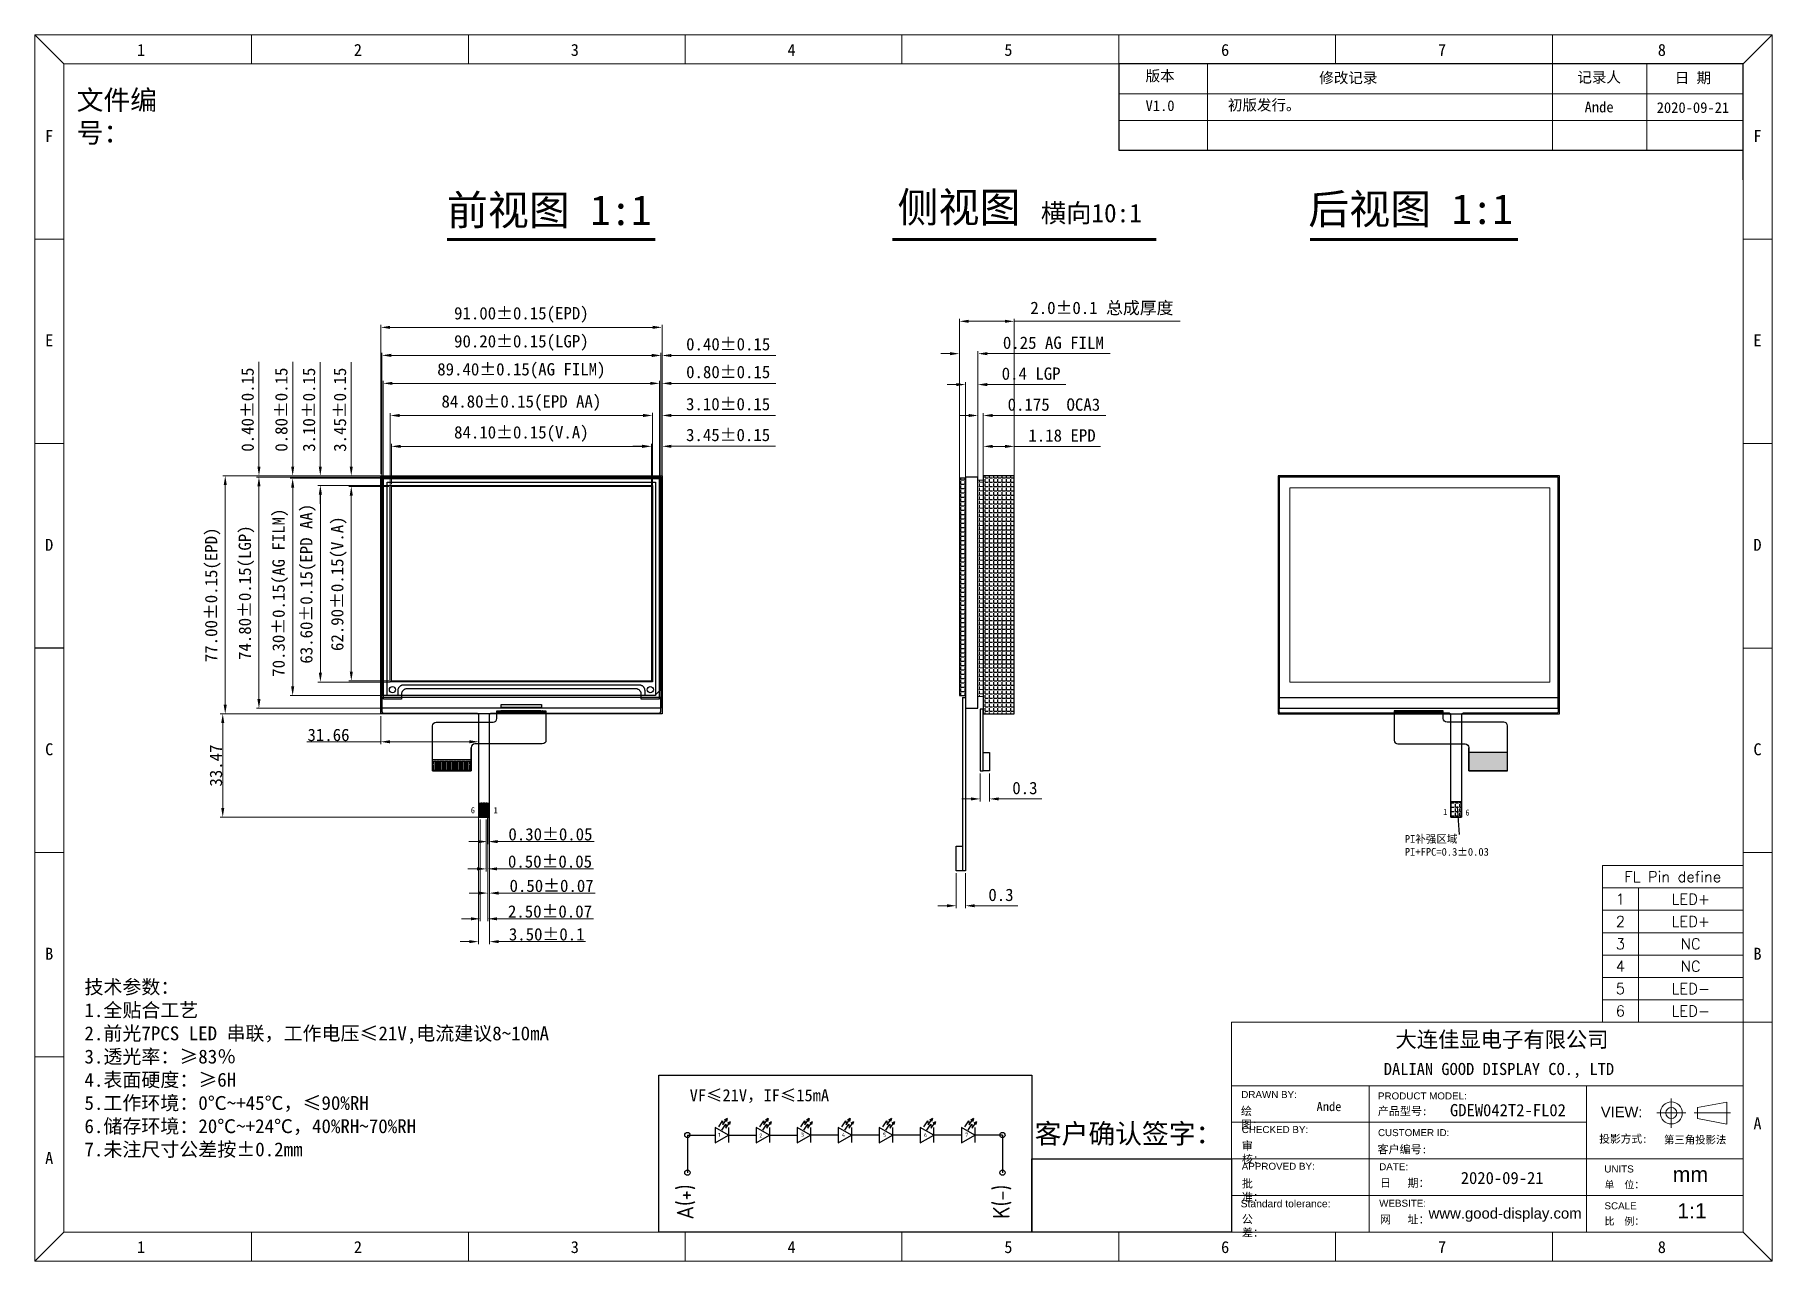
# Model space of a CAD drawing. Header units: millimetres. Extents: x 245 to 12024, y -5479 to 598.
# Drawn here: x 11462 to 12024, y -5479 to -5082 of the extents above; entities outside this region: 3.
import ezdxf
from ezdxf.enums import TextEntityAlignment as Align

# ---------------------------------------------------------------- set-up
doc = ezdxf.new("R2010")
doc.units = ezdxf.units.MM
for name, color, linetype, lineweight in [('1', 7, 'Continuous', 9), ('OCA', 206, 'Continuous', 5), ('Sundenal', 4, 'Continuous', 20), ('文字', 2, 'Continuous', 20)]:
    doc.layers.add(name, color=color, linetype=linetype, lineweight=lineweight)
for name, color, linetype in [('COVERLENS', 2, 'Continuous'), ('DIM', 7, 'Continuous'), ('FPC', 5, 'Continuous'), ('LCD', 240, 'Continuous'), ('LGP', 4, 'Continuous'), ('SENSOR', 3, 'Continuous'), ('背胶', 6, 'Continuous')]:
    doc.layers.add(name, color=color, linetype=linetype)
doc.styles.get("Standard").update_dxf_attribs({"font": 'isocp2.shx', "bigfont": 'extfont2.shx'})
doc.styles.add('STYLE1', font='arial.ttf')
doc.styles.add('YW-RD', font='romans.shx', dxfattribs={"bigfont": 'chineset.shx'})
doc.styles.add('宋体', font='')
doc.styles.get('宋体').set_extended_font_data('SimSun')
doc.dimstyles.new('Sundenal', dxfattribs={"dimtxt": 3.5, "dimasz": 2, "dimexe": 1.5, "dimexo": 0.5, "dimtad": 1, "dimdsep": 46, "dimtxsty": 'Standard', "dimcen": 2.5, "dimadec": 0, "dimazin": 0, "dimtm": 1e-09, "dimtfac": 1, "dimtmove": 0, "dimatfit": 3, "dimfxl": 1, "dimarcsym": 0})
doc.dimstyles.new('Sundenal$0', dxfattribs={"dimtxt": 6, "dimasz": 3, "dimexe": 0.8, "dimexo": 0.8, "dimgap": 0.2, "dimtad": 1, "dimzin": 1, "dimdsep": 46, "dimtxsty": '宋体', "dimcen": 2.5, "dimadec": 0, "dimazin": 0, "dimtfac": 1, "dimtofl": 0, "dimtmove": 0, "dimatfit": 3, "dimfxl": 0.8, "dimtolj": 1, "dimlwd": 13, "dimlwe": 13, "dimarcsym": 0})

msp = doc.modelspace()

# ---------------------------------------------------------------- texts
for s, width, p, p2 in [('1', 2.09315, (11683.3168, -5438.3195), (11684.2681, -5438.3195)), ('2', 1.200872, (11696.7505, -5438.5707), (11697.7019, -5438.5707)), ('3', 1.238715, (11710.1941, -5438.3244), (11711.1455, -5438.3244)), ('4', 1.127081, (11723.4744, -5438.3244), (11724.4258, -5438.3244)), ('5', 1.238715, (11736.7548, -5438.3244), (11737.7062, -5438.3244)), ('6', 1.221806, (11750.0351, -5438.3244), (11750.9865, -5438.3244)), ('7', 1.332005, (11763.3155, -5438.3244), (11764.2668, -5438.3244))]:
    msp.add_text(s, height=1.2986, dxfattribs=dict(width=width)).set_placement(p, p2, align=Align.FIT)
for s, p in [('A(+)', (11675.4449, -5465.0873)), ('K(-)', (11777.7158, -5464.8498))]:
    msp.add_text(s, height=5.43325, rotation=90).set_placement(p)
at = {"insert": (245.1411, 598.2591), "char_height": 3, "attachment_point": 1}
msp.add_mtext('\\A1;', dxfattribs=at)
at = {"color": 3, "insert": (2441.4313, -1482.8817), "char_height": 5, "attachment_point": 1}
msp.add_mtext('\\A1;', dxfattribs=at)
at = {"color": 1, "insert": (2324.6907, -1529.7821), "char_height": 5, "attachment_point": 9}
msp.add_mtext('\\A1;', dxfattribs=at)
at = {"layer": '1', "char_height": 3.4992, "attachment_point": 5, "style": 'YW-RD'}
for s, insert, width in [('{\\Fromans,chineset|c134;FL} Pin define', (11992.2128, -5354.1878), 45.519768), ('1', (11975.2849, -5361.4256), 11.664), ('1', (11975.2849, -5361.4256), 11.664), ('{\\Fromans,chineset|c134;LED+}', (11998.0448, -5361.4256), 33.855768), ('2', (11975.2849, -5368.6633), 11.664), ('{\\Fromans,chineset|c134;LED+}', (11998.0448, -5368.6633), 33.855768), ('3', (11975.2849, -5375.901), 11.664), ('{\\Fromans,chineset|c134;NC}', (11998.0448, -5375.901), 33.855768), ('4', (11975.2849, -5383.1387), 11.664), ('{\\Fromans,chineset|c134;NC}', (11998.0448, -5383.1387), 33.855768), ('5', (11975.2849, -5390.3764), 11.664), ('{\\Fromans,chineset|c134;LED-}', (11998.0448, -5390.3764), 33.855768), ('6', (11975.2849, -5397.6141), 11.664), ('{\\Fromans,chineset|c134;LED-}', (11998.0448, -5397.6141), 33.855768)]:
    msp.add_mtext(s, dxfattribs=dict(at, insert=insert, width=width))
at = {"layer": 'DIM', "lineweight": 30, "ltscale": 0.2, "attachment_point": 1, "style": '宋体'}
for s, insert, char_height, width in [('侧视图 {\\H0.6177x;横向10:1}', (11741.4424, -5132.7732), 9.712693, 83.735357), ('后视图 1:1', (11874.3225, -5133.3293), 9.71269, 67.860265), ('前视图 1:1', (11595.6617, -5133.6716), 9.71269, 67.367725)]:
    msp.add_mtext(s, dxfattribs=dict(at, insert=insert, char_height=char_height, width=width))
at = {"layer": 'DIM', "lineweight": 30, "style": '宋体'}
for s, insert, char_height, width, attachment_point in [('6', (11604.7378, -5333.7129), 2, 0.930499, 9), ('1', (11612.1118, -5333.6646), 2, 0.930499, 9), ('1', (11917.9659, -5334.1608), 2, 0.930499, 7), ('6', (11925.1455, -5334.4421), 2, 0.930499, 7), ('{\\C7;VF≤21V，IF≤15mA}', (11719.2977, -5422.914), 3.9, 139.569454, 3)]:
    msp.add_mtext(s, dxfattribs=dict(at, insert=insert, char_height=char_height, width=width, attachment_point=attachment_point))
at = {"layer": 'DIM', "char_height": 2.5, "width": 42.980191, "attachment_point": 1}
for s, insert in [('{\\fSimSun|b0|i0|c134|p2;PI补强区域}', (11905.539, -5340.7046)), ('{\\fSimSun|b0|i0|c134|p2;PI+FPC=0.3%%P0.03}', (11905.539, -5344.8811))]:
    msp.add_mtext(s, dxfattribs=dict(at, insert=insert))
at = {"layer": '文字', "style": '宋体'}
for s, insert, char_height, width, attachment_point in [('版本', (11821.676, -5093.3733), 3.44736, 11.177687, 1), ('修改记录', (11877.8617, -5093.972), 3.44736, 22.115609, 1), ('记录人', (11968.4118, -5093.8234), 3.44736, 16.701824, 2), ('日 期', (11998.7551, -5093.9958), 3.44736, 15.232823, 2), ('V1.0', (11821.676, -5103.0167), 3.44736, 11.177687, 1), ('初版发行。', (11848.3085, -5102.8208), 3.44736, 100.08762, 1), ('Ande', (11968.4, -5103.4669), 3.44736, 16.701824, 2), ('2020-09-21', (11998.7551, -5103.6392), 3.44736, 26.908433, 2), ('GDEW042T2-FL02', (11938.9112, -5429.7123), 3.93984, 34.4736, 5), ('2020-09-21', (11937.0434, -5451.6607), 3.93984, 34.4736, 5)]:
    msp.add_mtext(s, dxfattribs=dict(at, insert=insert, char_height=char_height, width=width, attachment_point=attachment_point))
at = {"layer": '文字', "color": 0, "char_height": 6.35632, "style": '宋体'}
for s, insert, width, attachment_point in [('文件编号：', (11475.8619, -5099.7313), 40.574691, 1), ('客户确认签字：', (11816.1662, -5441.2127), 68.857069, 8)]:
    msp.add_mtext(s, dxfattribs=dict(at, insert=insert, width=width, attachment_point=attachment_point))
at = {"layer": '文字', "color": 7, "insert": (11478.3869, -5387.5813), "char_height": 4.503102, "width": 213.669166, "attachment_point": 1, "style": '宋体'}
msp.add_mtext('{\\fSimSun|b0|i0|c134|p54;技术参数}：\\P1.全贴合工艺\\P2.前光7PCS LED 串联，工作电压≤21V,电流建议8~10mA\\P3.透光率：≥83％\\P4.表面硬度：≥6H\\P5.工作环境：0℃~+45℃，≤90%RH\\P6.储存环境：20℃~+24℃，40%RH~70%RH\\P7.未注尺寸公差按±0.2mm', dxfattribs=at)
at = {"layer": '文字', "ltscale": 0.5, "insert": (11881.0143, -5427.0422), "char_height": 2.95488, "width": 14.7744, "attachment_point": 2, "style": '宋体'}
msp.add_mtext('{\\fSimSun|b0|i0|c134|p54;Ande}', dxfattribs=at)

# ---------------------------------------------------------------- blocks, each defined once
blk = doc.blocks.new('sundenal')
at = {"layer": 'Sundenal', "color": 4}
for p, q in [((-856.5, 786.5), (-856.5, 805.7)), ((-429.2, 786.5), (-429.2, 805.7))]:
    blk.add_line(p, q, dxfattribs=at)
at = {"layer": 'Sundenal', "color": 4, "lineweight": 30}
blk.add_line((-1122.2, 402.8), (-1141.4, 402.8), dxfattribs=at)
at = {"layer": 'Sundenal', "ltscale": 0.2}
blk.add_line((-19.2, 19.2), (0, 0), dxfattribs=at)
at = {"layer": 'Sundenal', "color": 4}
for points in [[(-1122.2, 786.5), (-1141.4, 805.7)], [(-999, 805.7), (-999, 786.5)], [(-714.1, 805.7), (-714.1, 786.5)], [(-571.7, 805.7), (-571.7, 786.5)], [(-286.8, 805.7), (-286.8, 786.5)], [(-144.4, 805.7), (-144.4, 786.5)], [(-19.2, 786.5), (0, 805.7)], [(-1141.4, 671.4), (-1122.2, 671.4)], [(-19.2, 671.4), (0, 671.4)], [(-1141.4, 537.1), (-1122.2, 537.1)], [(-19.2, 537.1), (0, 537.1)], [(-19.2, 402.8), (0, 402.8)], [(-1141.4, 268.6), (-1122.2, 268.6)], [(-19.2, 268.6), (0, 268.6)], [(-19.2, 157), (0, 157)], [(-1141.4, 134.3), (-1122.2, 134.3)], [(-19.2, 115.3), (-202.5, 115.3), (-355.2, 115.3)], [(-264.7, 115.3), (-264.7, 19.2)], [(-355.2, 91.3), (-202.5, 91.3), (-122, 91.3)], [(-19.2, 43.2), (-202.5, 43.2), (-355.2, 43.2)], [(-1122.2, 19.2), (-1141.4, 0)], [(-999, 19.2), (-999, 0)], [(-856.5, 19.2), (-856.5, 0)], [(-714.1, 19.2), (-714.1, 0)], [(-571.7, 19.2), (-571.7, 0)], [(-429.2, 19.2), (-429.2, 0)], [(-286.8, 19.2), (-286.8, 0)], [(-144.4, 19.2), (-144.4, 0)]]:
    blk.add_lwpolyline(points, dxfattribs=at)
blk.add_lwpolyline([(-1141.4, 0), (0, 0), (0, 805.7), (-1141.4, 805.7)], close=True, dxfattribs=at)
at = {"layer": 'Sundenal', "ltscale": 0.2}
for points in [[(-19.2, 786.5), (-1122.2, 786.5), (-1122.2, 19.2), (-19.2, 19.2)], [(-19.2, 157), (-355.2, 157), (-355.2, 19.2), (-19.2, 19.2)]]:
    blk.add_lwpolyline(points, close=True, dxfattribs=at)
at = {"layer": 'Sundenal', "color": 4, "ltscale": 0.5}
for points in [[(-122, 115.3), (-122, 43.2), (-122, 19.2)], [(-66.3, 87.7), (-66.3, 107)], [(-75.9, 97.4), (-56.7, 97.4)], [(-27.4, 97.4), (-51.4, 97.4)], [(-355.2, 67.3), (-202.5, 67.3), (-91.9, 67.3), (-19.2, 67.3)]]:
    blk.add_lwpolyline(points, dxfattribs=at)
blk.add_lwpolyline([(-29.8, 104.6), (-29.8, 90.1), (-49, 93.7), (-49, 101)], close=True, dxfattribs=at)
for radius in [7.21, 3.61]:
    blk.add_circle((-66.3, 97.4), radius, dxfattribs=at)
at = {"layer": 'Sundenal', "color": 4, "style": '宋体'}
for s, p in [('1', (-1071.5, 795.7)), ('2', (-929.1, 795.7)), ('3', (-786.6, 795.7)), ('4', (-644.2, 795.7)), ('5', (-501.8, 795.7)), ('6', (-359.4, 795.7)), ('7', (-216.9, 795.7)), ('8', (-72.5, 795.7)), ('F', (-1131.9, 739.1)), ('F', (-9.7, 739.1)), ('E', (-1131.9, 604.9)), ('E', (-9.7, 604.9)), ('D', (-1131.9, 470.6)), ('D', (-9.7, 470.6)), ('C', (-1131.9, 336.3)), ('C', (-9.7, 336.3)), ('B', (-1131.9, 202)), ('B', (-9.7, 202)), ('A', (-9.7, 90.5)), ('A', (-1131.9, 67.8)), ('1', (-1071.5, 9.3)), ('2', (-929.1, 9.3)), ('3', (-786.6, 9.3)), ('4', (-644.2, 9.3)), ('5', (-501.8, 9.3)), ('6', (-359.4, 9.3)), ('7', (-216.9, 9.3)), ('8', (-72.5, 9.3))]:
    blk.add_text(s, height=7.85, dxfattribs=at).set_placement(p, align=Align.MIDDLE_CENTER)
at = {"layer": 'Sundenal', "color": 4}
for s, height, style, p in [('DALIAN GOOD DISPLAY CO., LTD', 7.945, '宋体', (-255.2, 126.3)), ('PRODUCT MODEL:', 4.61, 'STYLE1', (-259, 108.6)), ('CHECKED BY:', 4.61, 'STYLE1', (-348.5, 86.5)), ('CUSTOMER ID:', 4.61, 'STYLE1', (-259, 84.5)), ('APPROVED BY:', 4.61, 'STYLE1', (-348.5, 62.4))]:
    blk.add_text(s, height=height, dxfattribs=dict(at, style=style)).set_placement(p, align=Align.MIDDLE_LEFT)
at = {"layer": 'Sundenal', "color": 4, "ltscale": 0.5, "style": 'STYLE1'}
for s, height, p in [('DRAWN BY:', 4.61, (-348.8, 109.5)), ('VIEW:', 6.91, (-112.6, 98))]:
    blk.add_text(s, height=height, dxfattribs=at).set_placement(p, align=Align.MIDDLE_LEFT)
at = {"layer": 'Sundenal', "color": 4, "style": 'STYLE1'}
for s, p in [('DATE:', (-258.2, 59.8)), ('WEBSITE:', (-258.2, 35.8))]:
    blk.add_text(s, height=4.61, dxfattribs=at).set_placement(p)
at = {"layer": 'Sundenal', "color": 4, "ltscale": 0.5, "style": 'STYLE1'}
for s, p in [('UNITS', (-110.3, 58.3)), ('SCALE', (-110.2, 34.1))]:
    blk.add_text(s, height=4.61, dxfattribs=at).set_placement(p)
at = {"layer": 'Sundenal', "color": 4, "attachment_point": 1}
for s, insert, char_height, width, style in [('大连佳显电子有限公司', (-247.5, 150.8), 10.26, 178.739, '宋体'), ('{\\fSimSun|b0|i0|c134|p54;产品型号:}', (-259.1, 101.3), 5.314, 36.723, 'STYLE1'), ('{\\fSimSun|b0|i0|c134|p54;客户编号:}', (-259.3, 76.2), 5.314, 34.416, 'STYLE1'), ('{\\fSimSun|b0|i0|c134|p54;日   期：}', (-257.7, 54.1), 5.314, 35.853, 'STYLE1'), ('{\\fArial|b0|i0|c0|p34;Standard tolerance: }', (-349.2, 40.3), 4.84, 61.068, 'STYLE1'), ('{\\fSimSun|b0|i0|c134|p54;网   址：}', (-257.7, 30.1), 5.314, 35.853, 'STYLE1')]:
    blk.add_mtext(s, dxfattribs=dict(at, insert=insert, char_height=char_height, width=width, style=style))
at = {"layer": 'Sundenal', "color": 4, "ltscale": 0.5, "attachment_point": 1, "style": 'STYLE1'}
for s, insert, char_height, width in [('{\\fSimSun|b0|i0|c134|p54;绘   图：}', (-349, 101.3), 5.314, 29.675), ('{\\fNSimSun|b0|i0|c134|p49;投影方式:}', (-113.7, 83), 5.178, 35.331), ('{\\fSimSun|b0|i0|c134|p54;审   核：}', (-348.4, 78.5), 5.314, 30.373), ('{\\fArial|b0|i0|c0|p32;mm}', (-65.4, 62.1), 10, 23.139), ('{\\fSimSun|b0|i0|c134|p54;批   准：}', (-348.4, 53.7), 5.314, 30.375), ('{\\fNSimSun|b0|i0|c134|p49;单  位：}', (-110.2, 52.7), 4.794, 26.422), ('1:1', (-62.4, 38.1), 10, 19.29), ('{\\fSimSun|b0|i0|c134|p54;公    差：  }', (-348.4, 30.3), 5.314, 34.087), ('{\\fNSimSun|b0|i0|c134|p49;比  例：}', (-110.2, 28.7), 4.794, 25.483)]:
    blk.add_mtext(s, dxfattribs=dict(at, insert=insert, char_height=char_height, width=width))
at = {"layer": 'Sundenal', "color": 4, "lineweight": 30, "insert": (-71.1, 82.3), "char_height": 5, "width": 45.19, "attachment_point": 1, "style": '宋体'}
blk.add_mtext('第三角投影法', dxfattribs=at)
at = {"layer": 'Sundenal', "color": 4, "insert": (-175.5, 35), "char_height": 7, "width": 71.82, "attachment_point": 2}
blk.add_mtext('{\\fArial|b0|i0|c0|p34;www.good-display.com}', dxfattribs=at)
blk = doc.blocks.new('*D2')
at = {"layer": 'Defpoints', "color": 0, "transparency": 16777216}
for p in [(11664.84, -5185.52), (11574.64, -5225.62), (11664.84, -5227.05)]:
    blk.add_point(p, dxfattribs=at)
at = {"layer": 'DIM', "color": 0, "lineweight": 13, "transparency": 16777216}
for p, q in [((11574.64, -5224.82), (11574.64, -5184.72)), ((11577.64, -5185.52), (11661.84, -5185.52)), ((11664.84, -5226.25), (11664.84, -5184.72))]:
    blk.add_line(p, q, dxfattribs=at)
at = {"layer": 'DIM', "color": 0, "transparency": 16777216}
for points in [[(11577.64, -5185.02), (11577.64, -5186.02), (11574.64, -5185.52)], [(11661.84, -5185.02), (11661.84, -5186.02), (11664.84, -5185.52)]]:
    blk.add_solid(points, dxfattribs=at)
at = {"layer": 'DIM', "color": 0, "lineweight": 30, "transparency": 16777216, "insert": (11619.74, -5181.48), "char_height": 4, "attachment_point": 5, "style": '宋体'}
blk.add_mtext('\\A1;90.20±0.15(LGP)', dxfattribs=at)
blk = doc.blocks.new('*D3')
at = {"layer": 'Defpoints', "color": 0, "transparency": 16777216}
for p in [(11662.14, -5204.97), (11577.34, -5228.34), (11662.14, -5229.06)]:
    blk.add_point(p, dxfattribs=at)
at = {"layer": 'DIM', "color": 0, "lineweight": 13, "transparency": 16777216}
for p, q in [((11577.34, -5227.54), (11577.34, -5204.17)), ((11580.34, -5204.97), (11659.14, -5204.97)), ((11662.14, -5228.26), (11662.14, -5204.17))]:
    blk.add_line(p, q, dxfattribs=at)
at = {"layer": 'DIM', "color": 0, "transparency": 16777216}
for points in [[(11580.34, -5204.47), (11580.34, -5205.47), (11577.34, -5204.97)], [(11659.14, -5204.47), (11659.14, -5205.47), (11662.14, -5204.97)]]:
    blk.add_solid(points, dxfattribs=at)
at = {"layer": 'DIM', "color": 0, "lineweight": 30, "transparency": 16777216, "insert": (11619.74, -5200.94), "char_height": 4, "attachment_point": 5, "style": '宋体'}
blk.add_mtext('\\A1;84.80±0.15(EPD AA)', dxfattribs=at)
blk = doc.blocks.new('*D4')
at = {"layer": 'Defpoints', "color": 0, "transparency": 16777216}
for p in [(11661.79, -5214.97), (11577.69, -5227.94), (11661.79, -5231.42)]:
    blk.add_point(p, dxfattribs=at)
at = {"layer": 'DIM', "color": 0, "lineweight": 13, "transparency": 16777216}
for p, q in [((11577.69, -5227.14), (11577.69, -5214.17)), ((11580.69, -5214.97), (11658.79, -5214.97)), ((11661.79, -5230.62), (11661.79, -5214.17))]:
    blk.add_line(p, q, dxfattribs=at)
at = {"layer": 'DIM', "color": 0, "transparency": 16777216}
for points in [[(11580.69, -5214.47), (11580.69, -5215.47), (11577.69, -5214.97)], [(11658.79, -5214.47), (11658.79, -5215.47), (11661.79, -5214.97)]]:
    blk.add_solid(points, dxfattribs=at)
at = {"layer": 'DIM', "color": 0, "lineweight": 30, "transparency": 16777216, "insert": (11619.74, -5210.94), "char_height": 4, "attachment_point": 5, "style": '宋体'}
blk.add_mtext('\\A1;84.10±0.15(V.A)', dxfattribs=at)
blk = doc.blocks.new('*D5')
at = {"layer": 'Defpoints', "color": 0, "transparency": 16777216}
for p in [(11665.24, -5176.46), (11574.24, -5224.7), (11665.24, -5227.6)]:
    blk.add_point(p, dxfattribs=at)
at = {"layer": 'DIM', "color": 0, "lineweight": 13, "transparency": 16777216}
for p, q in [((11574.24, -5223.9), (11574.24, -5175.66)), ((11577.24, -5176.46), (11662.24, -5176.46)), ((11665.24, -5226.8), (11665.24, -5175.66))]:
    blk.add_line(p, q, dxfattribs=at)
at = {"layer": 'DIM', "color": 0, "transparency": 16777216}
for points in [[(11577.24, -5175.96), (11577.24, -5176.96), (11574.24, -5176.46)], [(11662.24, -5175.96), (11662.24, -5176.96), (11665.24, -5176.46)]]:
    blk.add_solid(points, dxfattribs=at)
at = {"layer": 'DIM', "color": 0, "lineweight": 30, "transparency": 16777216, "insert": (11619.74, -5172.42), "char_height": 4, "attachment_point": 5, "style": '宋体'}
blk.add_mtext('\\A1;91.00±0.15(EPD)', dxfattribs=at)
blk = doc.blocks.new('*D6')
at = {"layer": 'Defpoints', "color": 0, "transparency": 16777216}
for p in [(11534.84, -5224.89), (11575.45, -5224.89), (11576.34, -5299.69)]:
    blk.add_point(p, dxfattribs=at)
at = {"layer": 'DIM', "color": 0, "lineweight": 13, "transparency": 16777216}
for p, q in [((11574.65, -5224.89), (11534.04, -5224.89)), ((11534.84, -5296.69), (11534.84, -5227.89)), ((11575.54, -5299.69), (11534.04, -5299.69))]:
    blk.add_line(p, q, dxfattribs=at)
at = {"layer": 'DIM', "color": 0, "transparency": 16777216}
for points in [[(11534.34, -5227.89), (11535.34, -5227.89), (11534.84, -5224.89)], [(11534.34, -5296.69), (11535.34, -5296.69), (11534.84, -5299.69)]]:
    blk.add_solid(points, dxfattribs=at)
at = {"layer": 'DIM', "color": 0, "lineweight": 30, "transparency": 16777216, "insert": (11530.8, -5262.29), "char_height": 4, "attachment_point": 5, "rotation": 90, "style": '宋体'}
blk.add_mtext('\\A1;74.80±0.15(LGP)', dxfattribs=at)
blk = doc.blocks.new('*D7')
at = {"layer": 'Defpoints', "color": 0, "transparency": 16777216}
for p in [(11554.72, -5227.59), (11578.67, -5227.59), (11578.09, -5291.19)]:
    blk.add_point(p, dxfattribs=at)
at = {"layer": 'DIM', "color": 0, "lineweight": 13, "transparency": 16777216}
for p, q in [((11577.87, -5227.59), (11553.92, -5227.59)), ((11554.72, -5288.19), (11554.72, -5230.59)), ((11577.29, -5291.19), (11553.92, -5291.19))]:
    blk.add_line(p, q, dxfattribs=at)
at = {"layer": 'DIM', "color": 0, "transparency": 16777216}
for points in [[(11554.22, -5230.59), (11555.22, -5230.59), (11554.72, -5227.59)], [(11554.22, -5288.19), (11555.22, -5288.19), (11554.72, -5291.19)]]:
    blk.add_solid(points, dxfattribs=at)
at = {"layer": 'DIM', "color": 0, "lineweight": 30, "transparency": 16777216, "insert": (11550.69, -5259.39), "char_height": 4, "attachment_point": 5, "rotation": 90, "style": '宋体'}
blk.add_mtext('\\A1;63.60±0.15(EPD AA)', dxfattribs=at)
blk = doc.blocks.new('*D8')
at = {"layer": 'Defpoints', "color": 0, "transparency": 16777216}
for p in [(11564.72, -5227.94), (11577.69, -5227.94), (11577.69, -5290.84)]:
    blk.add_point(p, dxfattribs=at)
at = {"layer": 'DIM', "color": 0, "lineweight": 13, "transparency": 16777216}
for p, q in [((11576.89, -5227.94), (11563.92, -5227.94)), ((11564.72, -5287.84), (11564.72, -5230.94)), ((11576.89, -5290.84), (11563.92, -5290.84))]:
    blk.add_line(p, q, dxfattribs=at)
at = {"layer": 'DIM', "color": 0, "transparency": 16777216}
for points in [[(11564.22, -5230.94), (11565.22, -5230.94), (11564.72, -5227.94)], [(11564.22, -5287.84), (11565.22, -5287.84), (11564.72, -5290.84)]]:
    blk.add_solid(points, dxfattribs=at)
at = {"layer": 'DIM', "color": 0, "lineweight": 30, "transparency": 16777216, "insert": (11560.69, -5259.39), "char_height": 4, "attachment_point": 5, "rotation": 90, "style": '宋体'}
blk.add_mtext('\\A1;62.90±0.15(V.A)', dxfattribs=at)
blk = doc.blocks.new('*D9')
at = {"layer": 'Defpoints', "color": 0, "transparency": 16777216}
for p in [(11523.93, -5224.49), (11575.49, -5224.49), (11574.72, -5301.49)]:
    blk.add_point(p, dxfattribs=at)
at = {"layer": 'DIM', "color": 0, "lineweight": 13, "transparency": 16777216}
for p, q in [((11574.69, -5224.49), (11523.13, -5224.49)), ((11523.93, -5298.49), (11523.93, -5227.49)), ((11573.92, -5301.49), (11523.13, -5301.49))]:
    blk.add_line(p, q, dxfattribs=at)
at = {"layer": 'DIM', "color": 0, "transparency": 16777216}
for points in [[(11523.43, -5227.49), (11524.43, -5227.49), (11523.93, -5224.49)], [(11523.43, -5298.49), (11524.43, -5298.49), (11523.93, -5301.49)]]:
    blk.add_solid(points, dxfattribs=at)
at = {"layer": 'DIM', "color": 0, "lineweight": 30, "transparency": 16777216, "insert": (11519.89, -5262.99), "char_height": 4, "attachment_point": 5, "rotation": 90, "style": '宋体'}
blk.add_mtext('\\A1;77.00±0.15(EPD)', dxfattribs=at)
blk = doc.blocks.new('*D14')
at = {"layer": 'Defpoints', "color": 0, "transparency": 16777216}
for p in [(11779.19, -5214.97), (11769.19, -5230.89), (11779.19, -5230.89)]:
    blk.add_point(p, dxfattribs=at)
at = {"layer": 'DIM', "color": 0, "lineweight": 13, "transparency": 16777216}
for p, q in [((11769.19, -5230.09), (11769.19, -5214.17)), ((11772.19, -5214.97), (11776.19, -5214.97)), ((11779.19, -5230.09), (11779.19, -5214.17)), ((11779.19, -5214.97), (11807.1, -5214.97))]:
    blk.add_line(p, q, dxfattribs=at)
at = {"layer": 'DIM', "color": 0, "transparency": 16777216}
for points in [[(11772.19, -5214.47), (11772.19, -5215.47), (11769.19, -5214.97)], [(11776.19, -5214.47), (11776.19, -5215.47), (11779.19, -5214.97)]]:
    blk.add_solid(points, dxfattribs=at)
at = {"layer": 'DIM', "color": 0, "lineweight": 30, "transparency": 16777216, "insert": (11794.65, -5211.46), "char_height": 4, "attachment_point": 5, "style": '宋体'}
blk.add_mtext('\\A1;1.18 EPD', dxfattribs=at)
blk = doc.blocks.new('*D15')
at = {"layer": 'Defpoints', "color": 0, "transparency": 16777216}
for p in [(11769.19, -5204.97), (11767.44, -5230.49), (11769.19, -5230.27)]:
    blk.add_point(p, dxfattribs=at)
at = {"layer": 'DIM', "color": 0, "lineweight": 13, "transparency": 16777216}
for p, q in [((11764.44, -5204.97), (11761.44, -5204.97)), ((11767.44, -5229.69), (11767.44, -5204.17)), ((11769.19, -5229.47), (11769.19, -5204.17)), ((11772.19, -5204.97), (11808.86, -5204.97))]:
    blk.add_line(p, q, dxfattribs=at)
at = {"layer": 'DIM', "color": 0, "transparency": 16777216}
for points in [[(11764.44, -5204.47), (11764.44, -5205.47), (11767.44, -5204.97)], [(11772.19, -5204.47), (11772.19, -5205.47), (11769.19, -5204.97)]]:
    blk.add_solid(points, dxfattribs=at)
at = {"layer": 'DIM', "color": 0, "lineweight": 30, "transparency": 16777216, "insert": (11792.02, -5201.46), "char_height": 4, "attachment_point": 5, "style": '宋体'}
blk.add_mtext('\\A1;0.175  OCA3', dxfattribs=at)
blk = doc.blocks.new('*D10')
at = {"layer": 'Defpoints', "color": 0, "transparency": 16777216}
for p in [(11767.44, -5194.97), (11763.44, -5230.18), (11767.44, -5230.18)]:
    blk.add_point(p, dxfattribs=at)
at = {"layer": 'DIM', "color": 0, "lineweight": 13, "transparency": 16777216}
for p, q in [((11760.44, -5194.97), (11757.44, -5194.97)), ((11763.44, -5229.38), (11763.44, -5194.17)), ((11767.44, -5229.38), (11767.44, -5194.17)), ((11770.44, -5194.97), (11795.86, -5194.97))]:
    blk.add_line(p, q, dxfattribs=at)
at = {"layer": 'DIM', "color": 0, "transparency": 16777216}
for points in [[(11760.44, -5194.47), (11760.44, -5195.47), (11763.44, -5194.97)], [(11770.44, -5194.47), (11770.44, -5195.47), (11767.44, -5194.97)]]:
    blk.add_solid(points, dxfattribs=at)
at = {"layer": 'DIM', "color": 0, "lineweight": 30, "transparency": 16777216, "insert": (11784.65, -5191.46), "char_height": 4, "attachment_point": 5, "style": '宋体'}
blk.add_mtext('\\A1;0.4 LGP', dxfattribs=at)
blk = doc.blocks.new('*D16')
at = {"layer": 'Defpoints', "color": 0, "ltscale": 0.2, "transparency": 16777216}
for p in [(11768.19, -5319.96), (11771.19, -5319.96), (11771.19, -5329.01)]:
    blk.add_point(p, dxfattribs=at)
at = {"layer": '背胶', "color": 0, "lineweight": 13, "ltscale": 0.2, "transparency": 16777216}
for p, q in [((11768.19, -5320.76), (11768.19, -5329.81)), ((11771.19, -5320.76), (11771.19, -5329.81)), ((11765.19, -5329.01), (11762.19, -5329.01)), ((11774.19, -5329.01), (11788.1, -5329.01))]:
    blk.add_line(p, q, dxfattribs=at)
at = {"layer": '背胶', "color": 0, "ltscale": 0.2, "transparency": 16777216}
for points in [[(11765.19, -5328.51), (11765.19, -5329.51), (11768.19, -5329.01)], [(11774.19, -5328.51), (11774.19, -5329.51), (11771.19, -5329.01)]]:
    blk.add_solid(points, dxfattribs=at)
at = {"layer": '背胶', "color": 0, "ltscale": 0.2, "transparency": 16777216, "insert": (11782.65, -5325.51), "char_height": 4, "attachment_point": 5, "style": '宋体'}
blk.add_mtext('\\A1;0.3', dxfattribs=at)
blk = doc.blocks.new('*D17')
at = {"layer": 'Defpoints', "color": 0, "ltscale": 0.2, "transparency": 16777216}
for p in [(11760.44, -5352.26), (11763.44, -5352.26), (11763.44, -5363.57)]:
    blk.add_point(p, dxfattribs=at)
at = {"layer": '背胶', "color": 0, "lineweight": 13, "ltscale": 0.2, "transparency": 16777216}
for p, q in [((11760.44, -5353.06), (11760.44, -5364.37)), ((11763.44, -5353.06), (11763.44, -5364.37)), ((11757.44, -5363.57), (11754.44, -5363.57)), ((11766.44, -5363.57), (11780.35, -5363.57))]:
    blk.add_line(p, q, dxfattribs=at)
at = {"layer": '背胶', "color": 0, "ltscale": 0.2, "transparency": 16777216}
for points in [[(11757.44, -5363.07), (11757.44, -5364.07), (11760.44, -5363.57)], [(11766.44, -5363.07), (11766.44, -5364.07), (11763.44, -5363.57)]]:
    blk.add_solid(points, dxfattribs=at)
at = {"layer": '背胶', "color": 0, "ltscale": 0.2, "transparency": 16777216, "insert": (11774.9, -5360.07), "char_height": 4, "attachment_point": 5, "style": '宋体'}
blk.add_mtext('\\A1;0.3', dxfattribs=at)
blk = doc.blocks.new('*D18')
at = {"layer": 'Defpoints', "color": 0, "ltscale": 0.2, "transparency": 16777216}
for p in [(11779.19, -5174.5), (11779.19, -5224.89), (11761.44, -5230.58)]:
    blk.add_point(p, dxfattribs=at)
at = {"layer": '背胶', "color": 0, "lineweight": 13, "ltscale": 0.2, "transparency": 16777216}
for p, q in [((11761.44, -5229.78), (11761.44, -5173.7)), ((11764.44, -5174.5), (11776.19, -5174.5)), ((11779.19, -5224.09), (11779.19, -5173.7)), ((11779.19, -5174.5), (11832.92, -5174.5))]:
    blk.add_line(p, q, dxfattribs=at)
at = {"layer": '背胶', "color": 0, "ltscale": 0.2, "transparency": 16777216}
for points in [[(11764.44, -5174), (11764.44, -5175), (11761.44, -5174.5)], [(11776.19, -5174), (11776.19, -5175), (11779.19, -5174.5)]]:
    blk.add_solid(points, dxfattribs=at)
at = {"layer": '背胶', "color": 0, "ltscale": 0.2, "transparency": 16777216, "insert": (11807.56, -5170.38), "char_height": 4, "attachment_point": 5, "style": '宋体'}
blk.add_mtext('\\A1;2.0±0.1 总成厚度', dxfattribs=at)
blk = doc.blocks.new('*D11')
at = {"layer": 'Defpoints', "color": 0, "ltscale": 0.2, "transparency": 16777216}
for p in [(11664.84, -5184.21), (11665.24, -5183.81), (11665.24, -5185.57)]:
    blk.add_point(p, dxfattribs=at)
at = {"layer": '背胶', "color": 0, "lineweight": 13, "ltscale": 0.2, "transparency": 16777216}
for p, q in [((11661.84, -5185.57), (11658.84, -5185.57)), ((11664.84, -5185.01), (11664.84, -5186.37)), ((11665.24, -5184.61), (11665.24, -5186.37)), ((11668.24, -5185.57), (11702.06, -5185.57))]:
    blk.add_line(p, q, dxfattribs=at)
at = {"layer": '背胶', "color": 0, "ltscale": 0.2, "transparency": 16777216}
for points in [[(11661.84, -5185.07), (11661.84, -5186.07), (11664.84, -5185.57)], [(11668.24, -5185.07), (11668.24, -5186.07), (11665.24, -5185.57)]]:
    blk.add_solid(points, dxfattribs=at)
at = {"layer": '背胶', "color": 0, "ltscale": 0.2, "transparency": 16777216, "insert": (11686.65, -5181.93), "char_height": 4, "attachment_point": 5, "style": '宋体'}
blk.add_mtext('\\A1;0.40±0.15', dxfattribs=at)
blk = doc.blocks.new('*D19')
at = {"layer": 'Defpoints', "color": 0, "ltscale": 0.2, "transparency": 16777216}
for p in [(11665.24, -5204.96), (11662.14, -5227.59), (11665.24, -5224.49)]:
    blk.add_point(p, dxfattribs=at)
at = {"layer": '背胶', "color": 0, "lineweight": 13, "ltscale": 0.2, "transparency": 16777216}
for p, q in [((11659.14, -5204.96), (11656.14, -5204.96)), ((11662.14, -5226.79), (11662.14, -5204.16)), ((11665.24, -5223.69), (11665.24, -5204.16)), ((11668.24, -5204.96), (11701.99, -5204.96))]:
    blk.add_line(p, q, dxfattribs=at)
at = {"layer": '背胶', "color": 0, "ltscale": 0.2, "transparency": 16777216}
for points in [[(11659.14, -5204.46), (11659.14, -5205.46), (11662.14, -5204.96)], [(11668.24, -5204.46), (11668.24, -5205.46), (11665.24, -5204.96)]]:
    blk.add_solid(points, dxfattribs=at)
at = {"layer": '背胶', "color": 0, "ltscale": 0.2, "transparency": 16777216, "insert": (11686.62, -5201.32), "char_height": 4, "attachment_point": 5, "style": '宋体'}
blk.add_mtext('\\A1;3.10±0.15', dxfattribs=at)
blk = doc.blocks.new('*D12')
at = {"layer": 'Defpoints', "color": 0, "ltscale": 0.2, "transparency": 16777216}
for p in [(11665.24, -5214.94), (11665.24, -5224.37), (11661.79, -5227.82)]:
    blk.add_point(p, dxfattribs=at)
at = {"layer": '背胶', "color": 0, "lineweight": 13, "ltscale": 0.2, "transparency": 16777216}
for p, q in [((11658.79, -5214.94), (11655.79, -5214.94)), ((11661.79, -5227.02), (11661.79, -5214.14)), ((11665.24, -5223.57), (11665.24, -5214.14)), ((11668.24, -5214.94), (11701.99, -5214.94))]:
    blk.add_line(p, q, dxfattribs=at)
at = {"layer": '背胶', "color": 0, "ltscale": 0.2, "transparency": 16777216}
for points in [[(11658.79, -5214.44), (11658.79, -5215.44), (11661.79, -5214.94)], [(11668.24, -5214.44), (11668.24, -5215.44), (11665.24, -5214.94)]]:
    blk.add_solid(points, dxfattribs=at)
at = {"layer": '背胶', "color": 0, "ltscale": 0.2, "transparency": 16777216, "insert": (11686.62, -5211.29), "char_height": 4, "attachment_point": 5, "style": '宋体'}
blk.add_mtext('\\A1;3.45±0.15', dxfattribs=at)
blk = doc.blocks.new('*D13')
at = {"layer": 'Defpoints', "color": 0, "ltscale": 0.2, "transparency": 16777216}
for p in [(11534.84, -5224.49), (11574.64, -5224.49), (11574.65, -5224.89)]:
    blk.add_point(p, dxfattribs=at)
at = {"layer": '背胶', "color": 0, "lineweight": 13, "ltscale": 0.2, "transparency": 16777216}
for p, q in [((11534.84, -5221.49), (11534.84, -5187.66)), ((11573.84, -5224.49), (11534.04, -5224.49)), ((11573.85, -5224.89), (11534.04, -5224.89)), ((11534.84, -5227.89), (11534.84, -5230.89))]:
    blk.add_line(p, q, dxfattribs=at)
at = {"layer": '背胶', "color": 0, "ltscale": 0.2, "transparency": 16777216}
for points in [[(11534.34, -5221.49), (11535.34, -5221.49), (11534.84, -5224.49)], [(11534.34, -5227.89), (11535.34, -5227.89), (11534.84, -5224.89)]]:
    blk.add_solid(points, dxfattribs=at)
at = {"layer": '背胶', "color": 0, "ltscale": 0.2, "transparency": 16777216, "insert": (11531.19, -5203.08), "char_height": 4, "attachment_point": 5, "rotation": 90, "style": '宋体'}
blk.add_mtext('\\A1;0.40±0.15', dxfattribs=at)
blk = doc.blocks.new('*D20')
at = {"layer": 'Defpoints', "color": 0, "ltscale": 0.2, "transparency": 16777216}
for p in [(11554.69, -5224.49), (11577.34, -5224.49), (11577.34, -5227.59)]:
    blk.add_point(p, dxfattribs=at)
at = {"layer": '背胶', "color": 0, "lineweight": 13, "ltscale": 0.2, "transparency": 16777216}
for p, q in [((11554.69, -5221.49), (11554.69, -5187.73)), ((11576.54, -5224.49), (11553.89, -5224.49)), ((11576.54, -5227.59), (11553.89, -5227.59)), ((11554.69, -5230.59), (11554.69, -5233.59))]:
    blk.add_line(p, q, dxfattribs=at)
at = {"layer": '背胶', "color": 0, "ltscale": 0.2, "transparency": 16777216}
for points in [[(11554.19, -5221.49), (11555.19, -5221.49), (11554.69, -5224.49)], [(11554.19, -5230.59), (11555.19, -5230.59), (11554.69, -5227.59)]]:
    blk.add_solid(points, dxfattribs=at)
at = {"layer": '背胶', "color": 0, "ltscale": 0.2, "transparency": 16777216, "insert": (11551.05, -5203.11), "char_height": 4, "attachment_point": 5, "rotation": 90, "style": '宋体'}
blk.add_mtext('\\A1;3.10±0.15', dxfattribs=at)
blk = doc.blocks.new('*D21')
at = {"layer": 'Defpoints', "color": 0, "ltscale": 0.2, "transparency": 16777216}
for p in [(11564.71, -5224.49), (11577.69, -5224.49), (11577.69, -5227.94)]:
    blk.add_point(p, dxfattribs=at)
at = {"layer": '背胶', "color": 0, "lineweight": 13, "ltscale": 0.2, "transparency": 16777216}
for p, q in [((11564.71, -5221.49), (11564.71, -5187.73)), ((11576.89, -5224.49), (11563.91, -5224.49)), ((11576.89, -5227.94), (11563.91, -5227.94)), ((11564.71, -5230.94), (11564.71, -5233.94))]:
    blk.add_line(p, q, dxfattribs=at)
at = {"layer": '背胶', "color": 0, "ltscale": 0.2, "transparency": 16777216}
for points in [[(11564.21, -5221.49), (11565.21, -5221.49), (11564.71, -5224.49)], [(11564.21, -5230.94), (11565.21, -5230.94), (11564.71, -5227.94)]]:
    blk.add_solid(points, dxfattribs=at)
at = {"layer": '背胶', "color": 0, "ltscale": 0.2, "transparency": 16777216, "insert": (11561.07, -5203.11), "char_height": 4, "attachment_point": 5, "rotation": 90, "style": '宋体'}
blk.add_mtext('\\A1;3.45±0.15', dxfattribs=at)
blk = doc.blocks.new('*D22')
at = {"layer": 'Defpoints', "color": 0, "transparency": 16777216}
for p in [(11664.44, -5194.58), (11575.04, -5225.92), (11664.44, -5225.63)]:
    blk.add_point(p, dxfattribs=at)
at = {"layer": 'DIM', "color": 0, "lineweight": 13, "transparency": 16777216}
for p, q in [((11575.04, -5225.12), (11575.04, -5193.78)), ((11664.44, -5224.83), (11664.44, -5193.78)), ((11578.04, -5194.58), (11661.44, -5194.58))]:
    blk.add_line(p, q, dxfattribs=at)
at = {"layer": 'DIM', "color": 0, "transparency": 16777216}
for points in [[(11578.04, -5194.08), (11578.04, -5195.08), (11575.04, -5194.58)], [(11661.44, -5194.08), (11661.44, -5195.08), (11664.44, -5194.58)]]:
    blk.add_solid(points, dxfattribs=at)
at = {"layer": 'DIM', "color": 0, "lineweight": 30, "transparency": 16777216, "insert": (11619.74, -5190.54), "char_height": 4, "attachment_point": 5, "style": '宋体'}
blk.add_mtext('\\A1;89.40±0.15(AG FILM)', dxfattribs=at)
blk = doc.blocks.new('*D23')
at = {"layer": 'Defpoints', "color": 0, "ltscale": 0.2, "transparency": 16777216}
for p in [(11664.44, -5197.69), (11665.24, -5194.58), (11665.24, -5197.69)]:
    blk.add_point(p, dxfattribs=at)
at = {"layer": '背胶', "color": 0, "lineweight": 13, "ltscale": 0.2, "transparency": 16777216}
for p, q in [((11664.44, -5196.89), (11664.44, -5193.78)), ((11665.24, -5196.89), (11665.24, -5193.78)), ((11661.44, -5194.58), (11658.44, -5194.58)), ((11668.24, -5194.58), (11702.06, -5194.58))]:
    blk.add_line(p, q, dxfattribs=at)
at = {"layer": '背胶', "color": 0, "ltscale": 0.2, "transparency": 16777216}
for points in [[(11661.44, -5194.08), (11661.44, -5195.08), (11664.44, -5194.58)], [(11668.24, -5194.08), (11668.24, -5195.08), (11665.24, -5194.58)]]:
    blk.add_solid(points, dxfattribs=at)
at = {"layer": '背胶', "color": 0, "ltscale": 0.2, "transparency": 16777216, "insert": (11686.65, -5190.93), "char_height": 4, "attachment_point": 5, "style": '宋体'}
blk.add_mtext('\\A1;0.80±0.15', dxfattribs=at)
blk = doc.blocks.new('*D24')
at = {"layer": 'Defpoints', "color": 0, "transparency": 16777216}
for p in [(11545.75, -5225.29), (11578.17, -5225.29), (11576.34, -5295.59)]:
    blk.add_point(p, dxfattribs=at)
at = {"layer": 'DIM', "color": 0, "lineweight": 13, "transparency": 16777216}
for p, q in [((11577.37, -5225.29), (11544.95, -5225.29)), ((11545.75, -5292.59), (11545.75, -5228.29)), ((11575.54, -5295.59), (11544.95, -5295.59))]:
    blk.add_line(p, q, dxfattribs=at)
at = {"layer": 'DIM', "color": 0, "transparency": 16777216}
for points in [[(11545.25, -5228.29), (11546.25, -5228.29), (11545.75, -5225.29)], [(11545.25, -5292.59), (11546.25, -5292.59), (11545.75, -5295.59)]]:
    blk.add_solid(points, dxfattribs=at)
at = {"layer": 'DIM', "color": 0, "lineweight": 30, "transparency": 16777216, "insert": (11541.71, -5262.29), "char_height": 4, "attachment_point": 5, "rotation": 90, "style": '宋体'}
blk.add_mtext('\\A1;70.30±0.15(AG FILM)', dxfattribs=at)
blk = doc.blocks.new('*D25')
at = {"layer": 'Defpoints', "color": 0, "ltscale": 0.2, "transparency": 16777216}
for p in [(11545.75, -5224.49), (11547.93, -5224.49), (11547.93, -5225.29)]:
    blk.add_point(p, dxfattribs=at)
at = {"layer": '背胶', "color": 0, "lineweight": 13, "ltscale": 0.2, "transparency": 16777216}
for p, q in [((11545.75, -5221.49), (11545.75, -5187.66)), ((11547.13, -5224.49), (11544.95, -5224.49)), ((11547.13, -5225.29), (11544.95, -5225.29)), ((11545.75, -5228.29), (11545.75, -5231.29))]:
    blk.add_line(p, q, dxfattribs=at)
at = {"layer": '背胶', "color": 0, "ltscale": 0.2, "transparency": 16777216}
for points in [[(11545.25, -5221.49), (11546.25, -5221.49), (11545.75, -5224.49)], [(11545.25, -5228.29), (11546.25, -5228.29), (11545.75, -5225.29)]]:
    blk.add_solid(points, dxfattribs=at)
at = {"layer": '背胶', "color": 0, "ltscale": 0.2, "transparency": 16777216, "insert": (11542.1, -5203.08), "char_height": 4, "attachment_point": 5, "rotation": 90, "style": '宋体'}
blk.add_mtext('\\A1;0.80±0.15', dxfattribs=at)
blk = doc.blocks.new('*D26')
at = {"layer": 'Defpoints', "color": 0, "transparency": 16777216}
for p in [(11767.44, -5184.97), (11767.44, -5220.18), (11761.44, -5230.58)]:
    blk.add_point(p, dxfattribs=at)
at = {"layer": 'DIM', "color": 0, "lineweight": 13, "transparency": 16777216}
for p, q in [((11758.44, -5184.97), (11755.44, -5184.97)), ((11761.44, -5229.78), (11761.44, -5184.17)), ((11767.44, -5219.38), (11767.44, -5184.17)), ((11770.44, -5184.97), (11810.24, -5184.97))]:
    blk.add_line(p, q, dxfattribs=at)
at = {"layer": 'DIM', "color": 0, "transparency": 16777216}
for points in [[(11758.44, -5184.47), (11758.44, -5185.47), (11761.44, -5184.97)], [(11770.44, -5184.47), (11770.44, -5185.47), (11767.44, -5184.97)]]:
    blk.add_solid(points, dxfattribs=at)
at = {"layer": 'DIM', "color": 0, "lineweight": 30, "transparency": 16777216, "insert": (11791.84, -5181.46), "char_height": 4, "attachment_point": 5, "style": '宋体'}
blk.add_mtext('\\A1;0.25 AG FILM', dxfattribs=at)
blk = doc.blocks.new('*D27')
at = {"layer": 'Defpoints', "color": 0, "ltscale": 0.2, "transparency": 16777216}
for p in [(11608.74, -5333.47), (11609.04, -5333.47), (11609.04, -5342.82)]:
    blk.add_point(p, dxfattribs=at)
at = {"layer": 'DIM', "color": 0, "lineweight": 13, "ltscale": 0.2, "transparency": 16777216}
for p, q in [((11608.74, -5334.27), (11608.74, -5343.62)), ((11609.04, -5334.27), (11609.04, -5343.62)), ((11605.74, -5342.82), (11602.74, -5342.82)), ((11612.04, -5342.82), (11643.26, -5342.82))]:
    blk.add_line(p, q, dxfattribs=at)
at = {"layer": 'DIM', "color": 0, "ltscale": 0.2, "transparency": 16777216}
for points in [[(11605.74, -5342.32), (11605.74, -5343.32), (11608.74, -5342.82)], [(11612.04, -5342.32), (11612.04, -5343.32), (11609.04, -5342.82)]]:
    blk.add_solid(points, dxfattribs=at)
at = {"layer": 'DIM', "color": 0, "ltscale": 0.2, "transparency": 16777216, "insert": (11629.15, -5340.47), "char_height": 4, "attachment_point": 5, "style": '宋体'}
blk.add_mtext('\\A1;0.30%%P0.05', dxfattribs=at)
blk = doc.blocks.new('*D28')
at = {"layer": 'Defpoints', "color": 0, "ltscale": 0.2, "transparency": 16777216}
for p in [(11606.39, -5334.86), (11608.89, -5334.86), (11608.89, -5367.79)]:
    blk.add_point(p, dxfattribs=at)
at = {"layer": 'DIM', "color": 0, "lineweight": 13, "ltscale": 0.2, "transparency": 16777216}
for p, q in [((11606.39, -5335.66), (11606.39, -5368.59)), ((11608.89, -5335.66), (11608.89, -5368.59)), ((11603.39, -5367.79), (11600.39, -5367.79)), ((11611.89, -5367.79), (11643.11, -5367.79))]:
    blk.add_line(p, q, dxfattribs=at)
at = {"layer": 'DIM', "color": 0, "ltscale": 0.2, "transparency": 16777216}
for points in [[(11603.39, -5367.29), (11603.39, -5368.29), (11606.39, -5367.79)], [(11611.89, -5367.29), (11611.89, -5368.29), (11608.89, -5367.79)]]:
    blk.add_solid(points, dxfattribs=at)
at = {"layer": 'DIM', "color": 0, "ltscale": 0.2, "transparency": 16777216, "insert": (11629, -5365.45), "char_height": 4, "attachment_point": 5, "style": '宋体'}
blk.add_mtext('\\A1;2.50%%P0.07', dxfattribs=at)
blk = doc.blocks.new('*D29')
at = {"layer": 'Defpoints', "color": 0, "ltscale": 0.2, "transparency": 16777216}
for p in [(11609.4, -5334.4), (11608.89, -5334.86), (11609.4, -5359.48)]:
    blk.add_point(p, dxfattribs=at)
at = {"layer": 'DIM', "color": 0, "lineweight": 13, "ltscale": 0.2, "transparency": 16777216}
for p, q in [((11608.89, -5335.66), (11608.89, -5360.28)), ((11609.4, -5335.2), (11609.4, -5360.28)), ((11605.89, -5359.48), (11602.89, -5359.48)), ((11612.4, -5359.48), (11643.64, -5359.48))]:
    blk.add_line(p, q, dxfattribs=at)
at = {"layer": 'DIM', "color": 0, "ltscale": 0.2, "transparency": 16777216}
for points in [[(11605.89, -5358.98), (11605.89, -5359.98), (11608.89, -5359.48)], [(11612.4, -5358.98), (11612.4, -5359.98), (11609.4, -5359.48)]]:
    blk.add_solid(points, dxfattribs=at)
at = {"layer": 'DIM', "color": 0, "ltscale": 0.2, "transparency": 16777216, "insert": (11629.52, -5357.14), "char_height": 4, "attachment_point": 5, "style": '宋体'}
blk.add_mtext('\\A1;0.50%%P0.07', dxfattribs=at)
blk = doc.blocks.new('*D30')
at = {"layer": 'Defpoints', "color": 0, "ltscale": 0.2, "transparency": 16777216}
for p in [(11605.9, -5333.87), (11609.4, -5334.01), (11609.4, -5375.18)]:
    blk.add_point(p, dxfattribs=at)
at = {"layer": 'DIM', "color": 0, "lineweight": 13, "ltscale": 0.2, "transparency": 16777216}
for p, q in [((11605.9, -5334.67), (11605.9, -5375.98)), ((11609.4, -5334.81), (11609.4, -5375.98)), ((11602.9, -5375.18), (11599.9, -5375.18)), ((11612.4, -5375.18), (11640.48, -5375.18))]:
    blk.add_line(p, q, dxfattribs=at)
at = {"layer": 'DIM', "color": 0, "ltscale": 0.2, "transparency": 16777216}
for points in [[(11602.9, -5374.68), (11602.9, -5375.68), (11605.9, -5375.18)], [(11612.4, -5374.68), (11612.4, -5375.68), (11609.4, -5375.18)]]:
    blk.add_solid(points, dxfattribs=at)
at = {"layer": 'DIM', "color": 0, "ltscale": 0.2, "transparency": 16777216, "insert": (11627.94, -5372.83), "char_height": 4, "attachment_point": 5, "style": '宋体'}
blk.add_mtext('\\A1;3.50%%P0.1', dxfattribs=at)
blk = doc.blocks.new('*D31')
at = {"layer": 'Defpoints', "color": 0, "ltscale": 0.2, "transparency": 16777216}
for p in [(11608.39, -5334.86), (11608.89, -5334.86), (11608.89, -5351.64)]:
    blk.add_point(p, dxfattribs=at)
at = {"layer": 'DIM', "color": 0, "lineweight": 13, "ltscale": 0.2, "transparency": 16777216}
for p, q in [((11608.39, -5335.66), (11608.39, -5352.44)), ((11608.89, -5335.66), (11608.89, -5352.44)), ((11605.39, -5351.64), (11602.39, -5351.64)), ((11611.89, -5351.64), (11643.11, -5351.64))]:
    blk.add_line(p, q, dxfattribs=at)
at = {"layer": 'DIM', "color": 0, "ltscale": 0.2, "transparency": 16777216}
for points in [[(11605.39, -5351.14), (11605.39, -5352.14), (11608.39, -5351.64)], [(11611.89, -5351.14), (11611.89, -5352.14), (11608.89, -5351.64)]]:
    blk.add_solid(points, dxfattribs=at)
at = {"layer": 'DIM', "color": 0, "ltscale": 0.2, "transparency": 16777216, "insert": (11629, -5349.29), "char_height": 4, "attachment_point": 5, "style": '宋体'}
blk.add_mtext('\\A1;0.50%%P0.05', dxfattribs=at)
blk = doc.blocks.new('*D32')
at = {"layer": 'Defpoints', "color": 0, "ltscale": 0.2, "transparency": 16777216}
for p in [(11523.13, -5301.49), (11620.3, -5301.49), (11607.65, -5334.96)]:
    blk.add_point(p, dxfattribs=at)
at = {"layer": 'DIM', "color": 0, "lineweight": 13, "ltscale": 0.2, "transparency": 16777216}
for p, q in [((11619.5, -5301.49), (11522.33, -5301.49)), ((11523.13, -5331.96), (11523.13, -5304.49)), ((11606.85, -5334.96), (11522.33, -5334.96))]:
    blk.add_line(p, q, dxfattribs=at)
at = {"layer": 'DIM', "color": 0, "ltscale": 0.2, "transparency": 16777216}
for points in [[(11522.63, -5304.49), (11523.63, -5304.49), (11523.13, -5301.49)], [(11522.63, -5331.96), (11523.63, -5331.96), (11523.13, -5334.96)]]:
    blk.add_solid(points, dxfattribs=at)
at = {"layer": 'DIM', "color": 0, "ltscale": 0.2, "transparency": 16777216, "insert": (11520.93, -5318.22), "char_height": 4, "attachment_point": 5, "rotation": 90, "style": '宋体'}
blk.add_mtext('\\A1;33.47', dxfattribs=at)
blk = doc.blocks.new('*D33')
at = {"layer": 'Defpoints', "color": 0, "ltscale": 0.2, "transparency": 16777216}
for p in [(11574.24, -5301.49), (11574.24, -5310.52), (11605.9, -5307.88)]:
    blk.add_point(p, dxfattribs=at)
at = {"layer": 'DIM', "color": 0, "lineweight": 13, "ltscale": 0.2, "transparency": 16777216}
for p, q in [((11574.24, -5302.29), (11574.24, -5311.32)), ((11574.24, -5310.52), (11550.34, -5310.52)), ((11602.9, -5310.52), (11577.24, -5310.52)), ((11605.9, -5308.68), (11605.9, -5311.32))]:
    blk.add_line(p, q, dxfattribs=at)
at = {"layer": 'DIM', "color": 0, "ltscale": 0.2, "transparency": 16777216}
for points in [[(11577.24, -5310.02), (11577.24, -5311.02), (11574.24, -5310.52)], [(11602.9, -5310.02), (11602.9, -5311.02), (11605.9, -5310.52)]]:
    blk.add_solid(points, dxfattribs=at)
at = {"layer": 'DIM', "color": 0, "ltscale": 0.2, "transparency": 16777216, "insert": (11557.34, -5308.32), "char_height": 4, "attachment_point": 5, "style": '宋体'}
blk.add_mtext('\\A1;31.66', dxfattribs=at)

# ---------------------------------------------------------------- dimensions: what is measured, and where the dimension line sits
at = {"layer": 'DIM', "lineweight": 30}
for base, p1, p2, text, picture, middle in [((11665.2392, -5176.4567), (11574.2392, -5224.6959), (11665.2392, -5227.5963), '<>(EPD)', '*D5', (11619.7392, -5176.4567)), ((11664.8392, -5185.5162), (11574.6392, -5225.6239), (11664.8392, -5227.0503), '<>(LGP)', '*D2', (11619.7392, -5185.5162)), ((11664.4392, -5194.5756), (11575.0392, -5225.9166), (11664.4392, -5225.6317), '<>(AG FILM)', '*D22', (11619.7392, -5194.5756)), ((11662.1392, -5204.9686), (11577.3392, -5228.3415), (11662.1392, -5229.0552), '<>(EPD AA)', '*D3', (11619.7392, -5204.9686)), ((11661.7892, -5214.9686), (11577.6892, -5227.9363), (11661.7892, -5231.4226), '<>(V.A)', '*D4', (11619.7392, -5214.9686))]:
    dim = msp.add_linear_dim(base=base, p1=p1, p2=p2, text=text, dimstyle='Sundenal$0', override={"dimtxt": 4, "dimgap": 1.5, "dimtol": 1, "dimtp": 0.15, "dimtm": 0.15}, dxfattribs=at)
    dim.commit()
    dim.dimension.update_dxf_attribs({"geometry": picture, "text_midpoint": middle, "dimtype": 160})
for base, p1, p2, text, picture, middle in [((11767.4415, -5184.9686), (11761.4415, -5230.5802), (11767.4415, -5220.178), '0.25 AG FILM', '*D26', (11791.8415, -5181.4575)), ((11767.4415, -5194.9686), (11763.4415, -5230.178), (11767.4415, -5230.178), '0.4 LGP', '*D10', (11784.6526, -5191.4575)), ((11769.1915, -5204.9686), (11767.4415, -5230.4908), (11769.1915, -5230.2689), '0.175  OCA3', '*D15', (11792.0249, -5201.4575)), ((11779.1915, -5214.9686), (11769.1915, -5230.8939), (11779.1915, -5230.8939), '1.18 EPD', '*D14', (11794.6471, -5211.4575))]:
    dim = msp.add_linear_dim(base=base, p1=p1, p2=p2, text=text, dimstyle='Sundenal$0', override={"dimtxt": 4, "dimgap": 1.5, "dimtol": 1, "dimtp": 0.2, "dimtm": 0.2}, dxfattribs=at)
    dim.commit()
    dim.dimension.update_dxf_attribs({"geometry": picture, "text_midpoint": middle})
for base, p1, p2, text, picture, middle in [((11523.9274, -5224.4863), (11574.7201, -5301.4863), (11575.494, -5224.4863), '<>(EPD)', '*D9', (11523.9274, -5262.9863)), ((11534.8378, -5224.8863), (11576.3394, -5299.6863), (11575.4503, -5224.8863), '<>(LGP)', '*D6', (11534.8378, -5262.2863)), ((11545.7481, -5225.2863), (11576.3392, -5295.5863), (11578.1664, -5225.2863), '<>(AG FILM)', '*D24', (11545.7481, -5262.2863)), ((11554.7215, -5227.5863), (11578.0944, -5291.1863), (11578.672, -5227.5863), '<>(EPD AA)', '*D7', (11554.7215, -5259.3863)), ((11564.7215, -5227.9363), (11577.6892, -5290.8363), (11577.6892, -5227.9363), '<>(V.A)', '*D8', (11564.7215, -5259.3863))]:
    dim = msp.add_linear_dim(base=base, p1=p1, p2=p2, angle=90, text=text, dimstyle='Sundenal$0', override={"dimtxt": 4, "dimgap": 1.5, "dimtol": 1, "dimtp": 0.15, "dimtm": 0.15}, dxfattribs=at)
    dim.commit()
    dim.dimension.update_dxf_attribs({"geometry": picture, "text_midpoint": middle, "dimtype": 160})
at = {"layer": 'DIM', "ltscale": 0.2}
dim = msp.add_linear_dim(base=(11523.1274, -5301.4863), p1=(11607.6457, -5334.9577), p2=(11620.2957, -5301.4863), angle=90, dimstyle='Sundenal$0', override={"dimtxt": 4}, dxfattribs=at)
dim.commit()
dim.dimension.update_dxf_attribs({"geometry": '*D32', "text_midpoint": (11520.9274, -5318.222)})
dim = msp.add_linear_dim(base=(11574.2392, -5310.5188), p1=(11605.8957, -5307.8788), p2=(11574.2392, -5301.4863), dimstyle='Sundenal$0', override={"dimtxt": 4}, dxfattribs=at)
dim.commit()
dim.dimension.update_dxf_attribs({"geometry": '*D33', "text_midpoint": (11557.3389, -5310.5188), "dimtype": 160})
for base, p1, p2, text, picture, middle in [((11609.3957, -5375.1779), (11605.8957, -5333.8724), (11609.3957, -5334.0077), '<>%%P0.1', '*D30', (11627.9401, -5372.8335)), ((11609.0419, -5342.8177), (11608.7419, -5333.475), (11609.0419, -5333.475), '<>%%P0.05', '*D27', (11629.153, -5340.4733)), ((11609.3957, -5359.4828), (11608.8919, -5334.8577), (11609.3957, -5334.4021), '<>%%P0.07', '*D29', (11629.5179, -5357.1384)), ((11608.8919, -5367.7905), (11606.3919, -5334.8577), (11608.8919, -5334.8577), '<>%%P0.07', '*D28', (11629.003, -5365.446)), ((11608.8884, -5351.6365), (11608.3884, -5334.8607), (11608.8884, -5334.8607), '<>%%P0.05', '*D31', (11628.9995, -5349.2921))]:
    dim = msp.add_linear_dim(base=base, p1=p1, p2=p2, angle=180, text=text, dimstyle='Sundenal$0', override={"dimtxt": 4}, dxfattribs=at)
    dim.commit()
    dim.dimension.update_dxf_attribs({"geometry": picture, "text_midpoint": middle})
at = {"layer": '背胶', "color": 0, "ltscale": 0.2}
dim = msp.add_linear_dim(base=(11779.1915, -5174.4986), p1=(11761.4415, -5230.5802), p2=(11779.1915, -5224.8863), text='2.0±0.1 总成厚度', dimstyle='Sundenal$0', override={"dimtxt": 4, "dimgap": 1.5, "dimdec": 3, "dimclre": 0, "dimtol": 1, "dimlim": 0, "dimtp": 0.1, "dimtm": 0.1}, dxfattribs=at)
dim.commit()
dim.dimension.update_dxf_attribs({"geometry": '*D18', "text_midpoint": (11807.5582, -5170.3764)})
for base, p1, p2, override, picture, middle in [((11665.239, -5185.5706), (11664.839, -5184.2066), (11665.239, -5183.8066), {"dimtxt": 4, "dimgap": 1.5, "dimtol": 1, "dimtp": 0.15, "dimtm": 0.15}, '*D11', (11686.6501, -5181.9262)), ((11665.2392, -5194.5756), (11664.4392, -5197.692), (11665.2392, -5197.692), {"dimtxt": 4, "dimgap": 1.5, "dimtol": 1, "dimtp": 0.15, "dimtm": 0.15}, '*D23', (11686.6503, -5190.9312)), ((11665.2392, -5204.9595), (11662.1392, -5227.5863), (11665.2392, -5224.4863), {"dimtxt": 4, "dimgap": 1.5, "dimtol": 1, "dimlim": 0, "dimtp": 0.15, "dimtm": 0.15}, '*D19', (11686.617, -5201.3151)), ((11665.2392, -5214.936), (11661.7892, -5227.8196), (11665.2392, -5224.3696), {"dimtxt": 4, "dimgap": 1.5, "dimtol": 1, "dimlim": 0, "dimtp": 0.15, "dimtm": 0.15}, '*D12', (11686.617, -5211.2916)), ((11771.1915, -5329.0095), (11768.1915, -5319.9577), (11771.1915, -5319.9577), {"dimtxt": 4, "dimgap": 1.5, "dimdec": 2, "dimlfac": 0.1, "dimzin": 9, "dimtol": 0, "dimlim": 0, "dimtp": 0.03, "dimtm": 0.03}, '*D16', (11782.6471, -5325.5095)), ((11763.4415, -5363.5681), (11760.4415, -5352.2572), (11763.4415, -5352.2572), {"dimtxt": 4, "dimgap": 1.5, "dimlfac": 0.1, "dimzin": 9, "dimtol": 0, "dimlim": 0, "dimtp": 0.03, "dimtm": 0.03}, '*D17', (11774.8971, -5360.0681))]:
    dim = msp.add_linear_dim(base=base, p1=p1, p2=p2, dimstyle='Sundenal$0', override=override, dxfattribs=at)
    dim.commit()
    dim.dimension.update_dxf_attribs({"geometry": picture, "text_midpoint": middle})
for base, p1, p2, override, picture, middle in [((11534.8378, -5224.4863), (11574.6503, -5224.8863), (11574.6392, -5224.4863), {"dimtxt": 4, "dimgap": 1.5, "dimtol": 1, "dimlim": 0, "dimtp": 0.15, "dimtm": 0.15}, '*D13', (11531.1933, -5203.0752)), ((11545.7481, -5224.4863), (11547.9308, -5225.2863), (11547.9308, -5224.4863), {"dimtxt": 4, "dimgap": 1.5, "dimtol": 1, "dimtp": 0.15, "dimtm": 0.15}, '*D25', (11542.1037, -5203.0752)), ((11554.6929, -5224.4863), (11577.3392, -5227.5863), (11577.3392, -5224.4863), {"dimtxt": 4, "dimgap": 1.5, "dimtol": 1, "dimlim": 0, "dimtp": 0.15, "dimtm": 0.15}, '*D20', (11551.0485, -5203.1086)), ((11564.7135, -5224.4863), (11577.6892, -5227.9363), (11577.6892, -5224.4863), {"dimtxt": 4, "dimgap": 1.5, "dimtol": 1, "dimlim": 0, "dimtp": 0.15, "dimtm": 0.15}, '*D21', (11561.069, -5203.1086))]:
    dim = msp.add_linear_dim(base=base, p1=p1, p2=p2, angle=90, dimstyle='Sundenal$0', override=override, dxfattribs=at)
    dim.commit()
    dim.dimension.update_dxf_attribs({"geometry": picture, "text_midpoint": middle})

# ---------------------------------------------------------------- hatches: boundary and pattern name
at = {"layer": 'FPC'}
msp.add_hatch(color=256, dxfattribs=at).paths.add_polyline_path([(11938.7735, -5313.9577), (11926.2737, -5313.9577), (11926.2737, -5319.9577), (11926.5329, -5319.9577), (11938.7735, -5319.9577), (11938.7735, -5317.1456), (11938.7735, -5316.6813)])
at = {"layer": 'FPC', "ltscale": 0.2}
h = msp.add_hatch(dxfattribs=at)
h.set_pattern_fill('ANGLE', color=256, scale=0.2, style=0)
h.set_pattern_definition([(0, (-14.0435, -435.1954), (0, 1.397), [1.016, -0.381]), (90, (-14.0435, -435.1954), (-1.397, 9e-17), [1.016, -0.381])])
edge = h.paths.add_edge_path()
edge.add_line((11920.5954, -5334.9577), (11923.6954, -5334.9577))
edge.add_arc((11923.6954, -5334.7577), 0.2, 270, 360)
edge.add_line((11923.8954, -5334.7577), (11923.8954, -5329.9577))
edge.add_line((11923.8954, -5329.9577), (11920.3954, -5329.9577))
edge.add_line((11920.3954, -5329.9577), (11920.3954, -5334.7577))
edge.add_arc((11920.5954, -5334.7577), 0.2, 180, 270)
at = {"layer": 'LCD', "linetype": 'Continuous'}
h = msp.add_hatch(dxfattribs=at)
h.set_pattern_fill('ANGLE', color=256, scale=0.2, style=0)
h.set_pattern_definition([(0, (2053.6066, -887.5012), (0, 1.397), [1.016, -0.381]), (90, (2053.6066, -887.5012), (-1.397, 9e-17), [1.016, -0.381])])
h.paths.add_polyline_path([(11769.1915, -5301.4863), (11779.1915, -5301.4863), (11779.1915, -5224.4863), (11769.1915, -5224.4863)])
at = {"layer": 'OCA'}
h = msp.add_hatch(dxfattribs=at)
h.set_pattern_fill('ANGLE', color=256, scale=0.2, style=0)
h.set_pattern_definition([(0, (2051.8566, -887.5012), (0, 1.397), [1.016, -0.381]), (90, (2051.8566, -887.5012), (-1.397, 9e-17), [1.016, -0.381])])
h.paths.add_polyline_path([(11767.4415, -5295.8863), (11769.1915, -5295.8863), (11769.1915, -5225.8863), (11767.4415, -5225.8863)])
at = {"layer": 'SENSOR', "linetype": 'Continuous'}
h = msp.add_hatch(dxfattribs=at)
h.set_pattern_fill('ANGLE', color=6, scale=0.2, style=0)
h.set_pattern_definition([(0, (0.603, -453.6695), (0, 1.397), [1.016, -0.381]), (90, (0.603, -453.6695), (-1.397, 9e-17), [1.016, -0.381])])
h.paths.add_polyline_path([(11761.4415, -5295.5863), (11763.4415, -5295.5863), (11763.4415, -5225.2863), (11761.4415, -5225.2863)])

# ---------------------------------------------------------------- linework, layer by layer
for p, q in [((11683.5733, -5435.082), (11684.8576, -5433.1848)), ((11683.5733, -5435.082), (11684.8576, -5433.1848)), ((11684.5562, -5436.1699), (11685.8405, -5434.2727)), ((11684.5562, -5436.1699), (11685.8405, -5434.2727)), ((11684.8576, -5433.1848), (11684.9234, -5434.4242)), ((11684.8576, -5433.1848), (11684.9234, -5434.4242)), ((11684.9234, -5434.4242), (11686.3142, -5432.3698)), ((11684.9234, -5434.4242), (11686.3142, -5432.3698)), ((11686.3142, -5432.3698), (11685.3922, -5432.9051)), ((11686.3142, -5432.3698), (11685.3922, -5432.9051)), ((11685.8405, -5434.2727), (11685.9063, -5435.5122)), ((11685.8405, -5434.2727), (11685.9063, -5435.5122)), ((11685.9063, -5435.5122), (11687.2971, -5433.4578)), ((11685.9063, -5435.5122), (11687.2971, -5433.4578)), ((11686.3142, -5432.3698), (11686.0643, -5433.3249)), ((11686.3142, -5432.3698), (11686.0643, -5433.3249)), ((11687.2971, -5433.4578), (11686.4673, -5433.9395)), ((11687.2971, -5433.4578), (11686.4673, -5433.9395)), ((11686.7187, -5435.2846), (11686.7187, -5440.2077)), ((11686.7187, -5435.2846), (11686.7187, -5440.2077)), ((11687.2971, -5433.4578), (11687.0722, -5434.3173)), ((11687.2971, -5433.4578), (11687.0722, -5434.3173)), ((11696.8536, -5435.082), (11698.138, -5433.1848)), ((11696.8536, -5435.082), (11698.138, -5433.1848)), ((11697.8365, -5436.1699), (11699.1209, -5434.2727)), ((11697.8365, -5436.1699), (11699.1209, -5434.2727)), ((11698.138, -5433.1848), (11698.2038, -5434.4242)), ((11698.138, -5433.1848), (11698.2038, -5434.4242)), ((11698.2038, -5434.4242), (11699.5945, -5432.3698)), ((11698.2038, -5434.4242), (11699.5945, -5432.3698)), ((11699.5945, -5432.3698), (11698.6726, -5432.9051)), ((11699.5945, -5432.3698), (11698.6726, -5432.9051)), ((11699.1209, -5434.2727), (11699.1866, -5435.5122)), ((11699.1209, -5434.2727), (11699.1866, -5435.5122)), ((11699.1866, -5435.5122), (11700.5774, -5433.4578)), ((11699.1866, -5435.5122), (11700.5774, -5433.4578)), ((11699.5945, -5432.3698), (11699.3447, -5433.3249)), ((11699.5945, -5432.3698), (11699.3447, -5433.3249)), ((11700.5774, -5433.4578), (11699.7477, -5433.9395)), ((11700.5774, -5433.4578), (11699.7477, -5433.9395)), ((11699.999, -5435.2846), (11699.999, -5440.2077)), ((11699.999, -5435.2846), (11699.999, -5440.2077)), ((11700.5774, -5433.4578), (11700.3525, -5434.3173)), ((11700.5774, -5433.4578), (11700.3525, -5434.3173)), ((11710.134, -5435.082), (11711.4183, -5433.1848)), ((11710.134, -5435.082), (11711.4183, -5433.1848)), ((11711.1169, -5436.1699), (11712.4012, -5434.2727)), ((11711.1169, -5436.1699), (11712.4012, -5434.2727)), ((11711.4183, -5433.1848), (11711.4841, -5434.4242)), ((11711.4183, -5433.1848), (11711.4841, -5434.4242)), ((11711.4841, -5434.4242), (11712.8749, -5432.3698)), ((11711.4841, -5434.4242), (11712.8749, -5432.3698)), ((11712.8749, -5432.3698), (11711.9529, -5432.9051)), ((11712.8749, -5432.3698), (11711.9529, -5432.9051)), ((11712.4012, -5434.2727), (11712.467, -5435.5122)), ((11712.4012, -5434.2727), (11712.467, -5435.5122)), ((11712.467, -5435.5122), (11713.8578, -5433.4578)), ((11712.467, -5435.5122), (11713.8578, -5433.4578)), ((11712.8749, -5432.3698), (11712.625, -5433.3249)), ((11712.8749, -5432.3698), (11712.625, -5433.3249)), ((11713.8578, -5433.4578), (11713.028, -5433.9395)), ((11713.8578, -5433.4578), (11713.028, -5433.9395)), ((11713.2793, -5435.2846), (11713.2793, -5440.2077)), ((11713.2793, -5435.2846), (11713.2793, -5440.2077)), ((11713.8578, -5433.4578), (11713.6329, -5434.3173)), ((11713.8578, -5433.4578), (11713.6329, -5434.3173)), ((11723.4143, -5435.082), (11724.6987, -5433.1848)), ((11723.4143, -5435.082), (11724.6987, -5433.1848)), ((11724.3972, -5436.1699), (11725.6815, -5434.2727)), ((11724.3972, -5436.1699), (11725.6815, -5434.2727)), ((11724.6987, -5433.1848), (11724.7644, -5434.4242)), ((11724.6987, -5433.1848), (11724.7644, -5434.4242)), ((11724.7644, -5434.4242), (11726.1552, -5432.3698)), ((11724.7644, -5434.4242), (11726.1552, -5432.3698)), ((11726.1552, -5432.3698), (11725.2333, -5432.9051)), ((11726.1552, -5432.3698), (11725.2333, -5432.9051)), ((11725.6815, -5434.2727), (11725.7473, -5435.5122)), ((11725.6815, -5434.2727), (11725.7473, -5435.5122)), ((11725.7473, -5435.5122), (11727.1381, -5433.4578)), ((11725.7473, -5435.5122), (11727.1381, -5433.4578)), ((11726.1552, -5432.3698), (11725.9053, -5433.3249)), ((11726.1552, -5432.3698), (11725.9053, -5433.3249)), ((11727.1381, -5433.4578), (11726.3084, -5433.9395)), ((11727.1381, -5433.4578), (11726.3084, -5433.9395)), ((11726.5597, -5435.2846), (11726.5597, -5440.2077)), ((11726.5597, -5435.2846), (11726.5597, -5440.2077)), ((11727.1381, -5433.4578), (11726.9132, -5434.3173)), ((11727.1381, -5433.4578), (11726.9132, -5434.3173)), ((11736.6947, -5435.082), (11737.979, -5433.1848)), ((11736.6947, -5435.082), (11737.979, -5433.1848)), ((11737.6776, -5436.1699), (11738.9619, -5434.2727)), ((11737.6776, -5436.1699), (11738.9619, -5434.2727)), ((11737.979, -5433.1848), (11738.0448, -5434.4242)), ((11737.979, -5433.1848), (11738.0448, -5434.4242)), ((11738.0448, -5434.4242), (11739.4356, -5432.3698)), ((11738.0448, -5434.4242), (11739.4356, -5432.3698)), ((11739.4356, -5432.3698), (11738.5136, -5432.9051)), ((11739.4356, -5432.3698), (11738.5136, -5432.9051)), ((11738.9619, -5434.2727), (11739.0277, -5435.5122)), ((11738.9619, -5434.2727), (11739.0277, -5435.5122)), ((11739.0277, -5435.5122), (11740.4184, -5433.4578)), ((11739.0277, -5435.5122), (11740.4184, -5433.4578)), ((11739.4356, -5432.3698), (11739.1857, -5433.3249)), ((11739.4356, -5432.3698), (11739.1857, -5433.3249)), ((11740.4184, -5433.4578), (11739.5887, -5433.9395)), ((11740.4184, -5433.4578), (11739.5887, -5433.9395)), ((11739.84, -5435.2846), (11739.84, -5440.2077)), ((11739.84, -5435.2846), (11739.84, -5440.2077)), ((11740.4184, -5433.4578), (11740.1936, -5434.3173)), ((11740.4184, -5433.4578), (11740.1936, -5434.3173)), ((11749.975, -5435.082), (11751.2593, -5433.1848)), ((11749.975, -5435.082), (11751.2593, -5433.1848)), ((11750.9579, -5436.1699), (11752.2422, -5434.2727)), ((11750.9579, -5436.1699), (11752.2422, -5434.2727)), ((11751.2593, -5433.1848), (11751.3251, -5434.4242)), ((11751.2593, -5433.1848), (11751.3251, -5434.4242)), ((11751.3251, -5434.4242), (11752.7159, -5432.3698)), ((11751.3251, -5434.4242), (11752.7159, -5432.3698)), ((11752.7159, -5432.3698), (11751.794, -5432.9051)), ((11752.7159, -5432.3698), (11751.794, -5432.9051)), ((11752.2422, -5434.2727), (11752.308, -5435.5122)), ((11752.2422, -5434.2727), (11752.308, -5435.5122)), ((11752.308, -5435.5122), (11753.6988, -5433.4578)), ((11752.308, -5435.5122), (11753.6988, -5433.4578)), ((11752.7159, -5432.3698), (11752.466, -5433.3249)), ((11752.7159, -5432.3698), (11752.466, -5433.3249)), ((11753.6988, -5433.4578), (11752.869, -5433.9395)), ((11753.6988, -5433.4578), (11752.869, -5433.9395)), ((11753.1204, -5435.2846), (11753.1204, -5440.2077)), ((11753.1204, -5435.2846), (11753.1204, -5440.2077)), ((11753.6988, -5433.4578), (11753.4739, -5434.3173)), ((11753.6988, -5433.4578), (11753.4739, -5434.3173)), ((11763.2554, -5435.082), (11764.5397, -5433.1848)), ((11763.2554, -5435.082), (11764.5397, -5433.1848)), ((11764.2383, -5436.1699), (11765.5226, -5434.2727)), ((11764.2383, -5436.1699), (11765.5226, -5434.2727)), ((11764.5397, -5433.1848), (11764.6055, -5434.4242)), ((11764.5397, -5433.1848), (11764.6055, -5434.4242)), ((11764.6055, -5434.4242), (11765.9962, -5432.3698)), ((11764.6055, -5434.4242), (11765.9962, -5432.3698)), ((11765.9962, -5432.3698), (11765.0743, -5432.9051)), ((11765.9962, -5432.3698), (11765.0743, -5432.9051)), ((11765.5226, -5434.2727), (11765.5884, -5435.5122)), ((11765.5226, -5434.2727), (11765.5884, -5435.5122)), ((11765.5884, -5435.5122), (11766.9791, -5433.4578)), ((11765.5884, -5435.5122), (11766.9791, -5433.4578)), ((11765.9962, -5432.3698), (11765.7464, -5433.3249)), ((11765.9962, -5432.3698), (11765.7464, -5433.3249)), ((11766.9791, -5433.4578), (11766.1494, -5433.9395)), ((11766.9791, -5433.4578), (11766.1494, -5433.9395)), ((11766.4007, -5435.2846), (11766.4007, -5440.2077)), ((11766.4007, -5435.2846), (11766.4007, -5440.2077)), ((11766.9791, -5433.4578), (11766.7542, -5434.3173)), ((11766.9791, -5433.4578), (11766.7542, -5434.3173)), ((11673.4442, -5437.7489), (11682.4057, -5437.7489)), ((11673.4442, -5437.7489), (11673.4442, -5449.9181)), ((11686.7246, -5437.7489), (11695.6861, -5437.7489)), ((11700.0049, -5437.7489), (11708.9664, -5437.7489)), ((11722.2468, -5437.7489), (11713.2853, -5437.7489)), ((11735.5271, -5437.7489), (11726.5656, -5437.7489)), ((11748.8075, -5437.7489), (11739.846, -5437.7489)), ((11762.0878, -5437.7489), (11753.1263, -5437.7489)), ((11775.3682, -5437.7489), (11766.4066, -5437.7489)), ((11775.3682, -5437.7489), (11775.3682, -5449.9181))]:
    msp.add_line(p, q)
for points in [[(11686.7246, -5437.7489), (11682.4057, -5435.2554), (11682.4057, -5440.2423)], [(11686.7246, -5437.7489), (11682.4057, -5435.2554), (11682.4057, -5440.2423)], [(11700.0049, -5437.7489), (11695.6861, -5435.2554), (11695.6861, -5440.2423)], [(11700.0049, -5437.7489), (11695.6861, -5435.2554), (11695.6861, -5440.2423)], [(11713.2853, -5437.7489), (11708.9664, -5435.2554), (11708.9664, -5440.2423)], [(11713.2853, -5437.7489), (11708.9664, -5435.2554), (11708.9664, -5440.2423)], [(11726.5656, -5437.7489), (11722.2468, -5435.2554), (11722.2468, -5440.2423)], [(11726.5656, -5437.7489), (11722.2468, -5435.2554), (11722.2468, -5440.2423)], [(11739.846, -5437.7489), (11735.5271, -5435.2554), (11735.5271, -5440.2423)], [(11739.846, -5437.7489), (11735.5271, -5435.2554), (11735.5271, -5440.2423)], [(11753.1263, -5437.7489), (11748.8075, -5435.2554), (11748.8075, -5440.2423)], [(11753.1263, -5437.7489), (11748.8075, -5435.2554), (11748.8075, -5440.2423)], [(11766.4066, -5437.7489), (11762.0878, -5435.2554), (11762.0878, -5440.2423)], [(11766.4066, -5437.7489), (11762.0878, -5435.2554), (11762.0878, -5440.2423)]]:
    msp.add_lwpolyline(points, close=True)
for centre in [(11673.4442, -5437.7489), (11775.3682, -5437.7489), (11673.4442, -5449.9181), (11775.3682, -5449.9181)]:
    msp.add_circle(centre, 0.8498)
at = {"layer": '1', "color": 1}
for p, q in [((11981.1169, -5365.0444), (11981.1169, -5357.8067)), ((11981.1169, -5372.2821), (11981.1169, -5365.0444)), ((11981.1169, -5379.5198), (11981.1169, -5372.2821)), ((11981.1169, -5386.7575), (11981.1169, -5379.5198)), ((11981.1169, -5393.9953), (11981.1169, -5386.7575)), ((11981.1169, -5401.233), (11981.1169, -5393.9953))]:
    msp.add_line(p, q, dxfattribs=at)
for points in [[(11969.4529, -5350.569), (11969.4529, -5357.8067), (12014.9727, -5357.8067), (12014.9727, -5350.569)], [(11969.4529, -5357.8067), (11969.4529, -5365.0444), (12014.9727, -5365.0444), (12014.9727, -5357.8067)], [(11969.4529, -5365.0444), (11969.4529, -5372.2821), (12014.9727, -5372.2821), (12014.9727, -5365.0444)], [(11969.4529, -5372.2821), (11969.4529, -5379.5198), (12014.9727, -5379.5198), (12014.9727, -5372.2821)], [(11969.4529, -5379.5198), (11969.4529, -5386.7575), (12014.9727, -5386.7575), (12014.9727, -5379.5198)], [(11969.4529, -5386.7575), (11969.4529, -5393.9953), (12014.9727, -5393.9953), (12014.9727, -5386.7575)], [(11969.4529, -5393.9953), (11969.4529, -5401.233), (12014.9727, -5401.233), (12014.9727, -5393.9953)]]:
    msp.add_lwpolyline(points, close=True, dxfattribs=at)
at = {"layer": 'COVERLENS', "color": 2, "linetype": 'Continuous', "lineweight": 0}
for points in [[(11577.6892, -5290.8363), (11661.7892, -5290.8363), (11661.7892, -5227.9363), (11577.6892, -5227.9363)], [(11952.5019, -5291.2363), (11868.4019, -5291.2363), (11868.4019, -5228.3363), (11952.5019, -5228.3363)]]:
    msp.add_lwpolyline(points, close=True, dxfattribs=at)
at = {"layer": 'COVERLENS', "color": 0, "ltscale": 0.2}
msp.add_lwpolyline([(11664.2569, -5418.4111), (11784.911, -5418.4111), (11784.911, -5469.1257), (11664.2569, -5469.1257)], close=True, dxfattribs=at)
at = {"layer": 'DIM', "lineweight": 30, "ltscale": 0.2, "const_width": 0.9713}
for points in [[(11595.6678, -5148.0529), (11663.0295, -5148.0529)], [(11739.7525, -5148.0529), (11825.1778, -5148.0529)], [(11874.886, -5148.0529), (11942.1827, -5148.0529)]]:
    msp.add_lwpolyline(points, dxfattribs=at)
at = {"layer": 'FPC', "ltscale": 0.2}
for p, q in [((11762.4415, -5296.1863), (11762.4415, -5352.2572)), ((11762.4415, -5296.1863), (11763.4415, -5296.1863)), ((11763.4415, -5296.1863), (11763.4415, -5352.2572)), ((11760.4415, -5344.2572), (11762.4415, -5344.2572)), ((11760.4415, -5352.2572), (11760.4415, -5344.2572)), ((11763.4415, -5352.2572), (11760.4415, -5352.2572))]:
    msp.add_line(p, q, dxfattribs=at)
at = {"layer": 'FPC'}
for p, q in [((11938.7735, -5313.9577), (11926.2737, -5313.9577)), ((11938.7735, -5317.2408), (11938.7735, -5316.6813)), ((11926.5329, -5319.9577), (11926.2737, -5319.9577)), ((11938.7735, -5319.9577), (11926.5329, -5319.9577))]:
    msp.add_line(p, q, dxfattribs=at)
at = {"layer": 'FPC', "ltscale": 0.2}
for points in [[(11574.6392, -5296.1863), (11574.6392, -5300.7863, 0.41421356), (11575.1392, -5301.2863), (11605.3957, -5301.2863, -0.41421356), (11605.8957, -5301.7863), (11605.8957, -5334.7577, 0.41421356), (11606.0957, -5334.9577), (11609.1957, -5334.9577, 0.41421356), (11609.3957, -5334.7577), (11609.3957, -5301.7863, -0.41421356), (11609.8957, -5301.2863), (11664.3392, -5301.2863, 0.41421356), (11664.8392, -5300.7863), (11664.8392, -5296.1863)], [(11955.1519, -5296.1863), (11955.1519, -5300.7863, -0.41421356), (11954.6519, -5301.2863), (11924.3954, -5301.2863, 0.41421356), (11923.8954, -5301.7863), (11923.8954, -5334.7577, -0.41421356), (11923.6954, -5334.9577), (11920.5954, -5334.9577, -0.41421356), (11920.3954, -5334.7577), (11920.3954, -5301.7863, 0.41421356), (11919.8954, -5301.2863), (11865.4519, -5301.2863, -0.41421356), (11864.9519, -5300.7863), (11864.9519, -5296.1863)], [(11920.5954, -5334.9577), (11923.6954, -5334.9577, 0.41421356), (11923.8954, -5334.7577), (11923.8954, -5329.9577), (11920.3954, -5329.9577), (11920.3954, -5334.7577, 0.41421356)]]:
    msp.add_lwpolyline(points, format="xyb", close=True, dxfattribs=at)
at = {"layer": 'FPC'}
for points in [[(11603.2582, -5319.9577), (11603.5173, -5319.9577), (11591.0176, -5319.9577), (11591.0176, -5317.1456), (11591.0176, -5305.3939, -0.41421356), (11592.2176, -5304.1939), (11610.5842, -5304.1939, 0.41421356), (11611.7842, -5302.9939), (11611.7842, -5300.4863), (11611.8842, -5300.4863), (11627.6942, -5300.4863), (11627.6942, -5310.0266, -0.41421356), (11626.4942, -5311.2266), (11604.7173, -5311.2266, 0.41421356), (11603.5173, -5312.4266), (11603.5173, -5312.4543), (11603.5173, -5319.9577), (11603.5173, -5312.4543)], [(11926.5329, -5319.9577), (11926.2737, -5319.9577), (11938.7735, -5319.9577), (11938.7735, -5317.1456), (11938.7735, -5305.3939, 0.41421356), (11937.5735, -5304.1939), (11919.2069, -5304.1939, -0.41421356), (11918.0069, -5302.9939), (11918.0069, -5300.4863), (11917.9069, -5300.4863), (11902.0969, -5300.4863), (11902.0969, -5310.0266, 0.41421356), (11903.2969, -5311.2266), (11925.0737, -5311.2266, -0.41421356), (11926.2737, -5312.4266), (11926.2737, -5312.4543), (11926.2737, -5319.9577), (11926.2737, -5312.4543)]]:
    msp.add_lwpolyline(points, format="xyb", dxfattribs=at)
for points in [[(11612.8842, -5301.2863), (11612.8842, -5301.0863), (11611.8842, -5301.0863), (11611.8842, -5300.9763), (11612.8842, -5300.9763), (11612.8842, -5300.7363), (11611.8842, -5300.7363), (11611.8842, -5300.6263), (11612.8842, -5300.6263), (11612.8842, -5300.4863), (11612.9942, -5300.4863), (11612.9942, -5301.2863), (11612.8842, -5301.2863)], [(11613.0842, -5300.4863), (11613.1942, -5300.4863), (11613.1942, -5300.5138), (11613.1942, -5300.5438), (11613.1942, -5300.5738), (11613.1942, -5301.2863), (11613.0842, -5301.2863), (11613.0842, -5301.2863)], [(11613.2842, -5300.4863), (11613.3942, -5300.4863), (11613.3942, -5300.5138), (11613.3942, -5300.5438), (11613.3942, -5300.5738), (11613.3942, -5301.2863), (11613.2842, -5301.2863), (11613.2842, -5301.2863)], [(11613.4842, -5300.4863), (11613.5942, -5300.4863), (11613.5942, -5300.5138), (11613.5942, -5300.5438), (11613.5942, -5300.5738), (11613.5942, -5301.2863), (11613.4842, -5301.2863), (11613.4842, -5301.2863)], [(11613.6842, -5300.4863), (11613.7942, -5300.4863), (11613.7942, -5300.5138), (11613.7942, -5300.5438), (11613.7942, -5300.5738), (11613.7942, -5301.2863), (11613.6842, -5301.2863), (11613.6842, -5301.2863)], [(11613.8842, -5300.4863), (11613.9942, -5300.4863), (11613.9942, -5300.5138), (11613.9942, -5300.5438), (11613.9942, -5300.5738), (11613.9942, -5301.2863), (11613.8842, -5301.2863), (11613.8842, -5301.2863)], [(11613.8842, -5300.6013), (11613.8842, -5300.6013), (11613.8842, -5300.4863), (11613.9942, -5300.4863), (11613.9942, -5300.6013), (11613.9942, -5300.4863), (11613.8842, -5300.4863), (11613.8842, -5300.6013)], [(11613.8842, -5300.4863), (11613.9942, -5300.4863), (11613.9942, -5300.5138), (11613.9942, -5300.5438), (11613.9942, -5300.5738), (11613.9942, -5301.2863), (11613.8842, -5301.2863), (11613.8842, -5301.2863)], [(11614.0842, -5300.4863), (11614.1942, -5300.4863), (11614.1942, -5300.5138), (11614.1942, -5300.5438), (11614.1942, -5300.5738), (11614.1942, -5301.2863), (11614.0842, -5301.2863), (11614.0842, -5301.2863)], [(11614.0842, -5300.6013), (11614.0842, -5300.6013), (11614.0842, -5300.4863), (11614.1942, -5300.4863), (11614.1942, -5300.6013), (11614.1942, -5300.4863), (11614.0842, -5300.4863), (11614.0842, -5300.6013)], [(11614.0842, -5300.4863), (11614.1942, -5300.4863), (11614.1942, -5300.5138), (11614.1942, -5300.5438), (11614.1942, -5300.5738), (11614.1942, -5301.2863), (11614.0842, -5301.2863), (11614.0842, -5301.2863)], [(11614.2842, -5300.4863), (11614.3942, -5300.4863), (11614.3942, -5300.5138), (11614.3942, -5300.5438), (11614.3942, -5300.5738), (11614.3942, -5301.2863), (11614.2842, -5301.2863), (11614.2842, -5301.2863)], [(11614.4842, -5300.4863), (11614.5942, -5300.4863), (11614.5942, -5300.5138), (11614.5942, -5300.5438), (11614.5942, -5300.5738), (11614.5942, -5301.2863), (11614.4842, -5301.2863), (11614.4842, -5301.2863)], [(11614.6842, -5300.4863), (11614.7942, -5300.4863), (11614.7942, -5300.5138), (11614.7942, -5300.5438), (11614.7942, -5300.5738), (11614.7942, -5301.2863), (11614.6842, -5301.2863), (11614.6842, -5301.2863)], [(11614.8842, -5300.4863), (11614.9942, -5300.4863), (11614.9942, -5300.5138), (11614.9942, -5300.5438), (11614.9942, -5300.5738), (11614.9942, -5301.2863), (11614.8842, -5301.2863), (11614.8842, -5301.2863)], [(11614.8842, -5300.6013), (11614.8842, -5300.6013), (11614.8842, -5300.4863), (11614.9942, -5300.4863), (11614.9942, -5300.6013), (11614.9942, -5300.4863), (11614.8842, -5300.4863), (11614.8842, -5300.6013)], [(11614.8842, -5300.4863), (11614.9942, -5300.4863), (11614.9942, -5300.5138), (11614.9942, -5300.5438), (11614.9942, -5300.5738), (11614.9942, -5301.2863), (11614.8842, -5301.2863), (11614.8842, -5301.2863)], [(11615.0842, -5300.4863), (11615.1942, -5300.4863), (11615.1942, -5300.5138), (11615.1942, -5300.5438), (11615.1942, -5300.5738), (11615.1942, -5301.2863), (11615.0842, -5301.2863), (11615.0842, -5301.2863)], [(11615.2842, -5300.4863), (11615.3942, -5300.4863), (11615.3942, -5300.5138), (11615.3942, -5300.5438), (11615.3942, -5300.5738), (11615.3942, -5301.2863), (11615.2842, -5301.2863), (11615.2842, -5301.2863)], [(11615.4842, -5300.4863), (11615.5942, -5300.4863), (11615.5942, -5300.5138), (11615.5942, -5300.5438), (11615.5942, -5300.5738), (11615.5942, -5301.2863), (11615.4842, -5301.2863), (11615.4842, -5301.2863)], [(11615.6842, -5300.4863), (11615.7942, -5300.4863), (11615.7942, -5300.5138), (11615.7942, -5300.5438), (11615.7942, -5300.5738), (11615.7942, -5301.2863), (11615.6842, -5301.2863), (11615.6842, -5301.2863)], [(11615.6842, -5300.6013), (11615.6842, -5300.6013), (11615.6842, -5300.4863), (11615.7942, -5300.4863), (11615.7942, -5300.6013), (11615.7942, -5300.4863), (11615.6842, -5300.4863), (11615.6842, -5300.6013)], [(11615.6842, -5300.4863), (11615.7942, -5300.4863), (11615.7942, -5300.5138), (11615.7942, -5300.5438), (11615.7942, -5300.5738), (11615.7942, -5301.2863), (11615.6842, -5301.2863), (11615.6842, -5301.2863)], [(11615.8842, -5300.4863), (11615.9942, -5300.4863), (11615.9942, -5300.5138), (11615.9942, -5300.5438), (11615.9942, -5300.5738), (11615.9942, -5301.2863), (11615.8842, -5301.2863), (11615.8842, -5301.2863)], [(11615.8842, -5300.6013), (11615.8842, -5300.6013), (11615.8842, -5300.4863), (11615.9942, -5300.4863), (11615.9942, -5300.6013), (11615.9942, -5300.4863), (11615.8842, -5300.4863), (11615.8842, -5300.6013)], [(11615.8842, -5300.4863), (11615.9942, -5300.4863), (11615.9942, -5300.5138), (11615.9942, -5300.5438), (11615.9942, -5300.5738), (11615.9942, -5301.2863), (11615.8842, -5301.2863), (11615.8842, -5301.2863)], [(11616.0842, -5300.4863), (11616.1942, -5300.4863), (11616.1942, -5300.5138), (11616.1942, -5300.5438), (11616.1942, -5300.5738), (11616.1942, -5301.2863), (11616.0842, -5301.2863), (11616.0842, -5301.2863)], [(11616.2842, -5300.4863), (11616.3942, -5300.4863), (11616.3942, -5300.5138), (11616.3942, -5300.5438), (11616.3942, -5300.5738), (11616.3942, -5301.2863), (11616.2842, -5301.2863), (11616.2842, -5301.2863)], [(11616.4842, -5300.4863), (11616.5942, -5300.4863), (11616.5942, -5300.5138), (11616.5942, -5300.5438), (11616.5942, -5300.5738), (11616.5942, -5301.2863), (11616.4842, -5301.2863), (11616.4842, -5301.2863)], [(11616.6842, -5300.4863), (11616.7942, -5300.4863), (11616.7942, -5300.5138), (11616.7942, -5300.5438), (11616.7942, -5300.5738), (11616.7942, -5301.2863), (11616.6842, -5301.2863), (11616.6842, -5301.2863)], [(11616.6842, -5300.6013), (11616.6842, -5300.6013), (11616.6842, -5300.4863), (11616.7942, -5300.4863), (11616.7942, -5300.6013), (11616.7942, -5300.4863), (11616.6842, -5300.4863), (11616.6842, -5300.6013)], [(11616.6842, -5300.4863), (11616.7942, -5300.4863), (11616.7942, -5300.5138), (11616.7942, -5300.5438), (11616.7942, -5300.5738), (11616.7942, -5301.2863), (11616.6842, -5301.2863), (11616.6842, -5301.2863)], [(11616.8842, -5300.4863), (11616.9942, -5300.4863), (11616.9942, -5300.5138), (11616.9942, -5300.5438), (11616.9942, -5300.5738), (11616.9942, -5301.2863), (11616.8842, -5301.2863), (11616.8842, -5301.2863)], [(11617.0842, -5300.4863), (11617.1942, -5300.4863), (11617.1942, -5300.5138), (11617.1942, -5300.5438), (11617.1942, -5300.5738), (11617.1942, -5301.2863), (11617.0842, -5301.2863), (11617.0842, -5301.2863)], [(11617.2842, -5300.4863), (11617.3942, -5300.4863), (11617.3942, -5300.5138), (11617.3942, -5300.5438), (11617.3942, -5300.5738), (11617.3942, -5301.2863), (11617.2842, -5301.2863), (11617.2842, -5301.2863)], [(11617.4842, -5300.4863), (11617.5942, -5300.4863), (11617.5942, -5300.5138), (11617.5942, -5300.5438), (11617.5942, -5300.5738), (11617.5942, -5301.2863), (11617.4842, -5301.2863), (11617.4842, -5301.2863)], [(11617.4842, -5300.6013), (11617.4842, -5300.6013), (11617.4842, -5300.4863), (11617.5942, -5300.4863), (11617.5942, -5300.6013), (11617.5942, -5300.4863), (11617.4842, -5300.4863), (11617.4842, -5300.6013)], [(11617.4842, -5300.4863), (11617.5942, -5300.4863), (11617.5942, -5300.5138), (11617.5942, -5300.5438), (11617.5942, -5300.5738), (11617.5942, -5301.2863), (11617.4842, -5301.2863), (11617.4842, -5301.2863)], [(11617.6842, -5300.4863), (11617.7942, -5300.4863), (11617.7942, -5300.5138), (11617.7942, -5300.5438), (11617.7942, -5300.5738), (11617.7942, -5301.2863), (11617.6842, -5301.2863), (11617.6842, -5301.2863)], [(11617.6842, -5300.6013), (11617.6842, -5300.6013), (11617.6842, -5300.4863), (11617.7942, -5300.4863), (11617.7942, -5300.6013), (11617.7942, -5300.4863), (11617.6842, -5300.4863), (11617.6842, -5300.6013)], [(11617.6842, -5300.4863), (11617.7942, -5300.4863), (11617.7942, -5300.5138), (11617.7942, -5300.5438), (11617.7942, -5300.5738), (11617.7942, -5301.2863), (11617.6842, -5301.2863), (11617.6842, -5301.2863)], [(11617.8842, -5300.4863), (11617.9942, -5300.4863), (11617.9942, -5300.5138), (11617.9942, -5300.5438), (11617.9942, -5300.5738), (11617.9942, -5301.2863), (11617.8842, -5301.2863), (11617.8842, -5301.2863)], [(11618.0842, -5300.4863), (11618.1942, -5300.4863), (11618.1942, -5300.5138), (11618.1942, -5300.5438), (11618.1942, -5300.5738), (11618.1942, -5301.2863), (11618.0842, -5301.2863), (11618.0842, -5301.2863)], [(11618.2842, -5300.4863), (11618.3942, -5300.4863), (11618.3942, -5300.5138), (11618.3942, -5300.5438), (11618.3942, -5300.5738), (11618.3942, -5301.2863), (11618.2842, -5301.2863), (11618.2842, -5301.2863)], [(11618.4842, -5300.4863), (11618.5942, -5300.4863), (11618.5942, -5300.5138), (11618.5942, -5300.5438), (11618.5942, -5300.5738), (11618.5942, -5301.2863), (11618.4842, -5301.2863), (11618.4842, -5301.2863)], [(11618.4842, -5300.6013), (11618.4842, -5300.6013), (11618.4842, -5300.4863), (11618.5942, -5300.4863), (11618.5942, -5300.6013), (11618.5942, -5300.4863), (11618.4842, -5300.4863), (11618.4842, -5300.6013)], [(11618.4842, -5300.4863), (11618.5942, -5300.4863), (11618.5942, -5300.5138), (11618.5942, -5300.5438), (11618.5942, -5300.5738), (11618.5942, -5301.2863), (11618.4842, -5301.2863), (11618.4842, -5301.2863)], [(11618.6842, -5300.4863), (11618.7942, -5300.4863), (11618.7942, -5300.5138), (11618.7942, -5300.5438), (11618.7942, -5300.5738), (11618.7942, -5301.2863), (11618.6842, -5301.2863), (11618.6842, -5301.2863)], [(11618.8842, -5300.4863), (11618.9942, -5300.4863), (11618.9942, -5300.5138), (11618.9942, -5300.5438), (11618.9942, -5300.5738), (11618.9942, -5301.2863), (11618.8842, -5301.2863), (11618.8842, -5301.2863)], [(11619.0842, -5300.4863), (11619.1942, -5300.4863), (11619.1942, -5300.5138), (11619.1942, -5300.5438), (11619.1942, -5300.5738), (11619.1942, -5301.2863), (11619.0842, -5301.2863), (11619.0842, -5301.2863)], [(11619.2842, -5300.4863), (11619.3942, -5300.4863), (11619.3942, -5300.5138), (11619.3942, -5300.5438), (11619.3942, -5300.5738), (11619.3942, -5301.2863), (11619.2842, -5301.2863), (11619.2842, -5301.2863)], [(11619.2842, -5300.6013), (11619.2842, -5300.6013), (11619.2842, -5300.4863), (11619.3942, -5300.4863), (11619.3942, -5300.6013), (11619.3942, -5300.4863), (11619.2842, -5300.4863), (11619.2842, -5300.6013)], [(11619.2842, -5300.4863), (11619.3942, -5300.4863), (11619.3942, -5300.5138), (11619.3942, -5300.5438), (11619.3942, -5300.5738), (11619.3942, -5301.2863), (11619.2842, -5301.2863), (11619.2842, -5301.2863)], [(11619.4842, -5300.4863), (11619.5942, -5300.4863), (11619.5942, -5300.5138), (11619.5942, -5300.5438), (11619.5942, -5300.5738), (11619.5942, -5301.2863), (11619.4842, -5301.2863), (11619.4842, -5301.2863)], [(11619.4842, -5300.6013), (11619.4842, -5300.6013), (11619.4842, -5300.4863), (11619.5942, -5300.4863), (11619.5942, -5300.6013), (11619.5942, -5300.4863), (11619.4842, -5300.4863), (11619.4842, -5300.6013)], [(11619.4842, -5300.4863), (11619.5942, -5300.4863), (11619.5942, -5300.5138), (11619.5942, -5300.5438), (11619.5942, -5300.5738), (11619.5942, -5301.2863), (11619.4842, -5301.2863), (11619.4842, -5301.2863)], [(11619.6842, -5300.4863), (11619.7942, -5300.4863), (11619.7942, -5300.5138), (11619.7942, -5300.5438), (11619.7942, -5300.5738), (11619.7942, -5301.2863), (11619.6842, -5301.2863), (11619.6842, -5301.2863)], [(11619.8842, -5300.4863), (11619.9942, -5300.4863), (11619.9942, -5300.5138), (11619.9942, -5300.5438), (11619.9942, -5300.5738), (11619.9942, -5301.2863), (11619.8842, -5301.2863), (11619.8842, -5301.2863)], [(11620.0842, -5300.4863), (11620.1942, -5300.4863), (11620.1942, -5300.5138), (11620.1942, -5300.5438), (11620.1942, -5300.5738), (11620.1942, -5301.2863), (11620.0842, -5301.2863), (11620.0842, -5301.2863)], [(11620.2842, -5300.4863), (11620.3942, -5300.4863), (11620.3942, -5300.5138), (11620.3942, -5300.5438), (11620.3942, -5300.5738), (11620.3942, -5301.2863), (11620.2842, -5301.2863), (11620.2842, -5301.2863)], [(11620.2842, -5300.6013), (11620.2842, -5300.6013), (11620.2842, -5300.4863), (11620.3942, -5300.4863), (11620.3942, -5300.6013), (11620.3942, -5300.4863), (11620.2842, -5300.4863), (11620.2842, -5300.6013)], [(11620.2842, -5300.4863), (11620.3942, -5300.4863), (11620.3942, -5300.5138), (11620.3942, -5300.5438), (11620.3942, -5300.5738), (11620.3942, -5301.2863), (11620.2842, -5301.2863), (11620.2842, -5301.2863)], [(11620.4842, -5300.4863), (11620.5942, -5300.4863), (11620.5942, -5300.5138), (11620.5942, -5300.5438), (11620.5942, -5300.5738), (11620.5942, -5301.2863), (11620.4842, -5301.2863), (11620.4842, -5301.2863)], [(11620.6842, -5300.4863), (11620.7942, -5300.4863), (11620.7942, -5300.5138), (11620.7942, -5300.5438), (11620.7942, -5300.5738), (11620.7942, -5301.2863), (11620.6842, -5301.2863), (11620.6842, -5301.2863)], [(11620.6842, -5300.6013), (11620.6842, -5300.6013), (11620.6842, -5300.4863), (11620.7942, -5300.4863), (11620.7942, -5300.6013), (11620.7942, -5300.4863), (11620.6842, -5300.4863), (11620.6842, -5300.6013)], [(11620.6842, -5300.4863), (11620.7942, -5300.4863), (11620.7942, -5300.5138), (11620.7942, -5300.5438), (11620.7942, -5300.5738), (11620.7942, -5301.2863), (11620.6842, -5301.2863), (11620.6842, -5301.2863)], [(11620.8842, -5300.4863), (11620.9942, -5300.4863), (11620.9942, -5300.5138), (11620.9942, -5300.5438), (11620.9942, -5300.5738), (11620.9942, -5301.2863), (11620.8842, -5301.2863), (11620.8842, -5301.2863)], [(11621.0842, -5300.4863), (11621.1942, -5300.4863), (11621.1942, -5300.5138), (11621.1942, -5300.5438), (11621.1942, -5300.5738), (11621.1942, -5301.2863), (11621.0842, -5301.2863), (11621.0842, -5301.2863)], [(11621.0842, -5300.6013), (11621.0842, -5300.6013), (11621.0842, -5300.4863), (11621.1942, -5300.4863), (11621.1942, -5300.6013), (11621.1942, -5300.4863), (11621.0842, -5300.4863), (11621.0842, -5300.6013)], [(11621.0842, -5300.4863), (11621.1942, -5300.4863), (11621.1942, -5300.5138), (11621.1942, -5300.5438), (11621.1942, -5300.5738), (11621.1942, -5301.2863), (11621.0842, -5301.2863), (11621.0842, -5301.2863)], [(11621.2842, -5300.4863), (11621.3942, -5300.4863), (11621.3942, -5300.5138), (11621.3942, -5300.5438), (11621.3942, -5300.5738), (11621.3942, -5301.2863), (11621.2842, -5301.2863), (11621.2842, -5301.2863)], [(11621.2842, -5300.6013), (11621.2842, -5300.6013), (11621.2842, -5300.4863), (11621.3942, -5300.4863), (11621.3942, -5300.6013), (11621.3942, -5300.4863), (11621.2842, -5300.4863), (11621.2842, -5300.6013)], [(11621.2842, -5300.4863), (11621.3942, -5300.4863), (11621.3942, -5300.5138), (11621.3942, -5300.5438), (11621.3942, -5300.5738), (11621.3942, -5301.2863), (11621.2842, -5301.2863), (11621.2842, -5301.2863)], [(11621.4842, -5300.4863), (11621.5942, -5300.4863), (11621.5942, -5300.5138), (11621.5942, -5300.5438), (11621.5942, -5300.5738), (11621.5942, -5301.2863), (11621.4842, -5301.2863), (11621.4842, -5301.2863)], [(11621.6842, -5300.4863), (11621.7942, -5300.4863), (11621.7942, -5300.5138), (11621.7942, -5300.5438), (11621.7942, -5300.5738), (11621.7942, -5301.2863), (11621.6842, -5301.2863), (11621.6842, -5301.2863)], [(11621.8842, -5300.4863), (11621.9942, -5300.4863), (11621.9942, -5300.5138), (11621.9942, -5300.5438), (11621.9942, -5300.5738), (11621.9942, -5301.2863), (11621.8842, -5301.2863), (11621.8842, -5301.2863)], [(11622.0842, -5300.4863), (11622.1942, -5300.4863), (11622.1942, -5300.5138), (11622.1942, -5300.5438), (11622.1942, -5300.5738), (11622.1942, -5301.2863), (11622.0842, -5301.2863), (11622.0842, -5301.2863)], [(11622.0842, -5300.4863), (11622.1942, -5300.4863), (11622.1942, -5300.5138), (11622.1942, -5300.5438), (11622.1942, -5300.5738), (11622.1942, -5301.2863), (11622.0842, -5301.2863), (11622.0842, -5301.2863)], [(11622.0842, -5300.6013), (11622.0842, -5300.6013), (11622.0842, -5300.4863), (11622.1942, -5300.4863), (11622.1942, -5300.6013), (11622.1942, -5300.4863), (11622.0842, -5300.4863), (11622.0842, -5300.6013)], [(11622.0842, -5300.4863), (11622.1942, -5300.4863), (11622.1942, -5300.5138), (11622.1942, -5300.5438), (11622.1942, -5300.5738), (11622.1942, -5301.2863), (11622.0842, -5301.2863), (11622.0842, -5301.2863)], [(11622.2842, -5300.4863), (11622.3942, -5300.4863), (11622.3942, -5300.5138), (11622.3942, -5300.5438), (11622.3942, -5300.5738), (11622.3942, -5301.2863), (11622.2842, -5301.2863), (11622.2842, -5301.2863)], [(11622.2842, -5300.6013), (11622.2842, -5300.6013), (11622.2842, -5300.4863), (11622.3942, -5300.4863), (11622.3942, -5300.6013), (11622.3942, -5300.4863), (11622.2842, -5300.4863), (11622.2842, -5300.6013)], [(11622.2842, -5300.4863), (11622.3942, -5300.4863), (11622.3942, -5300.5138), (11622.3942, -5300.5438), (11622.3942, -5300.5738), (11622.3942, -5301.2863), (11622.2842, -5301.2863), (11622.2842, -5301.2863)], [(11622.4842, -5300.4863), (11622.5942, -5300.4863), (11622.5942, -5300.5138), (11622.5942, -5300.5438), (11622.5942, -5300.5738), (11622.5942, -5301.2863), (11622.4842, -5301.2863), (11622.4842, -5301.2863)], [(11622.4842, -5300.6013), (11622.4842, -5300.6013), (11622.4842, -5300.4863), (11622.5942, -5300.4863), (11622.5942, -5300.6013), (11622.5942, -5300.4863), (11622.4842, -5300.4863), (11622.4842, -5300.6013)], [(11622.4842, -5300.4863), (11622.5942, -5300.4863), (11622.5942, -5300.5138), (11622.5942, -5300.5438), (11622.5942, -5300.5738), (11622.5942, -5301.2863), (11622.4842, -5301.2863), (11622.4842, -5301.2863)], [(11622.6842, -5300.4863), (11622.7942, -5300.4863), (11622.7942, -5300.5138), (11622.7942, -5300.5438), (11622.7942, -5300.5738), (11622.7942, -5301.2863), (11622.6842, -5301.2863), (11622.6842, -5301.2863)], [(11622.6842, -5300.6013), (11622.6842, -5300.6013), (11622.6842, -5300.4863), (11622.7942, -5300.4863), (11622.7942, -5300.6013), (11622.7942, -5300.4863), (11622.6842, -5300.4863), (11622.6842, -5300.6013)], [(11622.6842, -5300.4863), (11622.7942, -5300.4863), (11622.7942, -5300.5138), (11622.7942, -5300.5438), (11622.7942, -5300.5738), (11622.7942, -5301.2863), (11622.6842, -5301.2863), (11622.6842, -5301.2863)], [(11622.8842, -5300.4863), (11622.9942, -5300.4863), (11622.9942, -5300.5138), (11622.9942, -5300.5438), (11622.9942, -5300.5738), (11622.9942, -5301.2863), (11622.8842, -5301.2863), (11622.8842, -5301.2863)], [(11622.8842, -5300.6013), (11622.8842, -5300.6013), (11622.8842, -5300.4863), (11622.9942, -5300.4863), (11622.9942, -5300.6013), (11622.9942, -5300.4863), (11622.8842, -5300.4863), (11622.8842, -5300.6013)], [(11622.8842, -5300.4863), (11622.9942, -5300.4863), (11622.9942, -5300.5138), (11622.9942, -5300.5438), (11622.9942, -5300.5738), (11622.9942, -5301.2863), (11622.8842, -5301.2863), (11622.8842, -5301.2863)], [(11623.0842, -5300.4863), (11623.1942, -5300.4863), (11623.1942, -5300.5138), (11623.1942, -5300.5438), (11623.1942, -5300.5738), (11623.1942, -5301.2863), (11623.0842, -5301.2863), (11623.0842, -5301.2863)], [(11623.0842, -5300.4863), (11623.1942, -5300.4863), (11623.1942, -5300.5138), (11623.1942, -5300.5438), (11623.1942, -5300.5738), (11623.1942, -5301.2863), (11623.0842, -5301.2863), (11623.0842, -5301.2863)], [(11623.0842, -5300.6013), (11623.0842, -5300.6013), (11623.0842, -5300.4863), (11623.1942, -5300.4863), (11623.1942, -5300.6013), (11623.1942, -5300.4863), (11623.0842, -5300.4863), (11623.0842, -5300.6013)], [(11623.2842, -5300.4863), (11623.3942, -5300.4863), (11623.3942, -5300.5138), (11623.3942, -5300.5438), (11623.3942, -5300.5738), (11623.3942, -5301.2863), (11623.2842, -5301.2863), (11623.2842, -5301.2863)], [(11623.4842, -5300.4863), (11623.5942, -5300.4863), (11623.5942, -5300.5138), (11623.5942, -5300.5438), (11623.5942, -5300.5738), (11623.5942, -5301.2863), (11623.4842, -5301.2863), (11623.4842, -5301.2863)], [(11623.6842, -5300.4863), (11623.7942, -5300.4863), (11623.7942, -5300.5138), (11623.7942, -5300.5438), (11623.7942, -5300.5738), (11623.7942, -5301.2863), (11623.6842, -5301.2863), (11623.6842, -5301.2863)], [(11623.8842, -5300.4863), (11623.9942, -5300.4863), (11623.9942, -5300.5138), (11623.9942, -5300.5438), (11623.9942, -5300.5738), (11623.9942, -5301.2863), (11623.8842, -5301.2863), (11623.8842, -5301.2863)], [(11624.0842, -5300.4863), (11624.1942, -5300.4863), (11624.1942, -5300.5138), (11624.1942, -5300.5438), (11624.1942, -5300.5738), (11624.1942, -5301.2863), (11624.0842, -5301.2863), (11624.0842, -5301.2863)], [(11624.2842, -5300.4863), (11624.3942, -5300.4863), (11624.3942, -5300.5138), (11624.3942, -5300.5438), (11624.3942, -5300.5738), (11624.3942, -5301.2863), (11624.2842, -5301.2863), (11624.2842, -5301.2863)], [(11624.4842, -5300.4863), (11624.5942, -5300.4863), (11624.5942, -5300.5138), (11624.5942, -5300.5438), (11624.5942, -5300.5738), (11624.5942, -5301.2863), (11624.4842, -5301.2863), (11624.4842, -5301.2863)], [(11624.4842, -5300.6013), (11624.4842, -5300.6013), (11624.4842, -5300.4863), (11624.5942, -5300.4863), (11624.5942, -5300.6013), (11624.5942, -5300.4863), (11624.4842, -5300.4863), (11624.4842, -5300.6013)], [(11624.4842, -5300.4863), (11624.5942, -5300.4863), (11624.5942, -5300.5138), (11624.5942, -5300.5438), (11624.5942, -5300.5738), (11624.5942, -5301.2863), (11624.4842, -5301.2863), (11624.4842, -5301.2863)], [(11624.6842, -5300.4863), (11624.7942, -5300.4863), (11624.7942, -5300.5138), (11624.7942, -5300.5438), (11624.7942, -5300.5738), (11624.7942, -5301.2863), (11624.6842, -5301.2863), (11624.6842, -5301.2863)], [(11624.8842, -5300.4863), (11624.9942, -5300.4863), (11624.9942, -5300.5138), (11624.9942, -5300.5438), (11624.9942, -5300.5738), (11624.9942, -5301.2863), (11624.8842, -5301.2863), (11624.8842, -5301.2863)], [(11625.0842, -5300.4863), (11625.1942, -5300.4863), (11625.1942, -5300.5138), (11625.1942, -5300.5438), (11625.1942, -5300.5738), (11625.1942, -5301.2863), (11625.0842, -5301.2863), (11625.0842, -5301.2863)], [(11625.2842, -5300.4863), (11625.3942, -5300.4863), (11625.3942, -5300.5138), (11625.3942, -5300.5438), (11625.3942, -5300.5738), (11625.3942, -5301.2863), (11625.2842, -5301.2863), (11625.2842, -5301.2863)], [(11625.4842, -5300.4863), (11625.5942, -5300.4863), (11625.5942, -5300.5138), (11625.5942, -5300.5438), (11625.5942, -5300.5738), (11625.5942, -5301.2863), (11625.4842, -5301.2863), (11625.4842, -5301.2863)], [(11625.6842, -5300.4863), (11625.7942, -5300.4863), (11625.7942, -5300.5138), (11625.7942, -5300.5438), (11625.7942, -5300.5738), (11625.7942, -5301.2863), (11625.6842, -5301.2863), (11625.6842, -5301.2863)], [(11625.8842, -5300.4863), (11625.9942, -5300.4863), (11625.9942, -5300.5138), (11625.9942, -5300.5438), (11625.9942, -5300.5738), (11625.9942, -5301.2863), (11625.8842, -5301.2863), (11625.8842, -5301.2863)], [(11626.0842, -5300.4863), (11626.1942, -5300.4863), (11626.1942, -5300.5138), (11626.1942, -5300.5438), (11626.1942, -5300.5738), (11626.1942, -5301.2863), (11626.0842, -5301.2863), (11626.0842, -5301.2863)], [(11626.2842, -5300.4863), (11626.3942, -5300.4863), (11626.3942, -5300.5138), (11626.3942, -5300.5438), (11626.3942, -5300.5738), (11626.3942, -5301.2863), (11626.2842, -5301.2863), (11626.2842, -5301.2863)], [(11626.5942, -5301.2863), (11626.5942, -5301.0863), (11627.5942, -5301.0863), (11627.5942, -5300.9763), (11626.5942, -5300.9763), (11626.5942, -5300.7363), (11627.5942, -5300.7363), (11627.5942, -5300.6263), (11626.5942, -5300.6263), (11626.5942, -5300.4863), (11626.4842, -5300.4863), (11626.4842, -5301.2863), (11626.5942, -5301.2863)], [(11903.1969, -5301.2863), (11903.1969, -5301.0863), (11902.1969, -5301.0863), (11902.1969, -5300.9763), (11903.1969, -5300.9763), (11903.1969, -5300.7363), (11902.1969, -5300.7363), (11902.1969, -5300.6263), (11903.1969, -5300.6263), (11903.1969, -5300.4863), (11903.3069, -5300.4863), (11903.3069, -5301.2863), (11903.1969, -5301.2863)], [(11903.5069, -5300.4863), (11903.3969, -5300.4863), (11903.3969, -5300.5138), (11903.3969, -5300.5438), (11903.3969, -5300.5738), (11903.3969, -5301.2863), (11903.5069, -5301.2863), (11903.5069, -5301.2863)], [(11903.7069, -5300.4863), (11903.5969, -5300.4863), (11903.5969, -5300.5138), (11903.5969, -5300.5438), (11903.5969, -5300.5738), (11903.5969, -5301.2863), (11903.7069, -5301.2863), (11903.7069, -5301.2863)], [(11903.9069, -5300.4863), (11903.7969, -5300.4863), (11903.7969, -5300.5138), (11903.7969, -5300.5438), (11903.7969, -5300.5738), (11903.7969, -5301.2863), (11903.9069, -5301.2863), (11903.9069, -5301.2863)], [(11904.1069, -5300.4863), (11903.9969, -5300.4863), (11903.9969, -5300.5138), (11903.9969, -5300.5438), (11903.9969, -5300.5738), (11903.9969, -5301.2863), (11904.1069, -5301.2863), (11904.1069, -5301.2863)], [(11904.3069, -5300.4863), (11904.1969, -5300.4863), (11904.1969, -5300.5138), (11904.1969, -5300.5438), (11904.1969, -5300.5738), (11904.1969, -5301.2863), (11904.3069, -5301.2863), (11904.3069, -5301.2863)], [(11904.5069, -5300.4863), (11904.3969, -5300.4863), (11904.3969, -5300.5138), (11904.3969, -5300.5438), (11904.3969, -5300.5738), (11904.3969, -5301.2863), (11904.5069, -5301.2863), (11904.5069, -5301.2863)], [(11904.7069, -5300.4863), (11904.5969, -5300.4863), (11904.5969, -5300.5138), (11904.5969, -5300.5438), (11904.5969, -5300.5738), (11904.5969, -5301.2863), (11904.7069, -5301.2863), (11904.7069, -5301.2863)], [(11904.9069, -5300.4863), (11904.7969, -5300.4863), (11904.7969, -5300.5138), (11904.7969, -5300.5438), (11904.7969, -5300.5738), (11904.7969, -5301.2863), (11904.9069, -5301.2863), (11904.9069, -5301.2863)], [(11905.1069, -5300.4863), (11904.9969, -5300.4863), (11904.9969, -5300.5138), (11904.9969, -5300.5438), (11904.9969, -5300.5738), (11904.9969, -5301.2863), (11905.1069, -5301.2863), (11905.1069, -5301.2863)], [(11905.3069, -5300.4863), (11905.1969, -5300.4863), (11905.1969, -5300.5138), (11905.1969, -5300.5438), (11905.1969, -5300.5738), (11905.1969, -5301.2863), (11905.3069, -5301.2863), (11905.3069, -5301.2863)], [(11905.3069, -5300.6013), (11905.3069, -5300.6013), (11905.3069, -5300.4863), (11905.1969, -5300.4863), (11905.1969, -5300.6013), (11905.1969, -5300.4863), (11905.3069, -5300.4863), (11905.3069, -5300.6013)], [(11905.3069, -5300.4863), (11905.1969, -5300.4863), (11905.1969, -5300.5138), (11905.1969, -5300.5438), (11905.1969, -5300.5738), (11905.1969, -5301.2863), (11905.3069, -5301.2863), (11905.3069, -5301.2863)], [(11905.5069, -5300.4863), (11905.3969, -5300.4863), (11905.3969, -5300.5138), (11905.3969, -5300.5438), (11905.3969, -5300.5738), (11905.3969, -5301.2863), (11905.5069, -5301.2863), (11905.5069, -5301.2863)], [(11905.7069, -5300.4863), (11905.5969, -5300.4863), (11905.5969, -5300.5138), (11905.5969, -5300.5438), (11905.5969, -5300.5738), (11905.5969, -5301.2863), (11905.7069, -5301.2863), (11905.7069, -5301.2863)], [(11905.9069, -5300.4863), (11905.7969, -5300.4863), (11905.7969, -5300.5138), (11905.7969, -5300.5438), (11905.7969, -5300.5738), (11905.7969, -5301.2863), (11905.9069, -5301.2863), (11905.9069, -5301.2863)], [(11906.1069, -5300.4863), (11905.9969, -5300.4863), (11905.9969, -5300.5138), (11905.9969, -5300.5438), (11905.9969, -5300.5738), (11905.9969, -5301.2863), (11906.1069, -5301.2863), (11906.1069, -5301.2863)], [(11906.3069, -5300.4863), (11906.1969, -5300.4863), (11906.1969, -5300.5138), (11906.1969, -5300.5438), (11906.1969, -5300.5738), (11906.1969, -5301.2863), (11906.3069, -5301.2863), (11906.3069, -5301.2863)], [(11906.5069, -5300.4863), (11906.3969, -5300.4863), (11906.3969, -5300.5138), (11906.3969, -5300.5438), (11906.3969, -5300.5738), (11906.3969, -5301.2863), (11906.5069, -5301.2863), (11906.5069, -5301.2863)], [(11906.7069, -5300.4863), (11906.5969, -5300.4863), (11906.5969, -5300.5138), (11906.5969, -5300.5438), (11906.5969, -5300.5738), (11906.5969, -5301.2863), (11906.7069, -5301.2863), (11906.7069, -5301.2863)], [(11906.7069, -5300.4863), (11906.5969, -5300.4863), (11906.5969, -5300.5138), (11906.5969, -5300.5438), (11906.5969, -5300.5738), (11906.5969, -5301.2863), (11906.7069, -5301.2863), (11906.7069, -5301.2863)], [(11906.7069, -5300.6013), (11906.7069, -5300.6013), (11906.7069, -5300.4863), (11906.5969, -5300.4863), (11906.5969, -5300.6013), (11906.5969, -5300.4863), (11906.7069, -5300.4863), (11906.7069, -5300.6013)], [(11906.9069, -5300.4863), (11906.7969, -5300.4863), (11906.7969, -5300.5138), (11906.7969, -5300.5438), (11906.7969, -5300.5738), (11906.7969, -5301.2863), (11906.9069, -5301.2863), (11906.9069, -5301.2863)], [(11906.9069, -5300.6013), (11906.9069, -5300.6013), (11906.9069, -5300.4863), (11906.7969, -5300.4863), (11906.7969, -5300.6013), (11906.7969, -5300.4863), (11906.9069, -5300.4863), (11906.9069, -5300.6013)], [(11906.9069, -5300.4863), (11906.7969, -5300.4863), (11906.7969, -5300.5138), (11906.7969, -5300.5438), (11906.7969, -5300.5738), (11906.7969, -5301.2863), (11906.9069, -5301.2863), (11906.9069, -5301.2863)], [(11907.1069, -5300.4863), (11906.9969, -5300.4863), (11906.9969, -5300.5138), (11906.9969, -5300.5438), (11906.9969, -5300.5738), (11906.9969, -5301.2863), (11907.1069, -5301.2863), (11907.1069, -5301.2863)], [(11907.1069, -5300.6013), (11907.1069, -5300.6013), (11907.1069, -5300.4863), (11906.9969, -5300.4863), (11906.9969, -5300.6013), (11906.9969, -5300.4863), (11907.1069, -5300.4863), (11907.1069, -5300.6013)], [(11907.1069, -5300.4863), (11906.9969, -5300.4863), (11906.9969, -5300.5138), (11906.9969, -5300.5438), (11906.9969, -5300.5738), (11906.9969, -5301.2863), (11907.1069, -5301.2863), (11907.1069, -5301.2863)], [(11907.3069, -5300.4863), (11907.1969, -5300.4863), (11907.1969, -5300.5138), (11907.1969, -5300.5438), (11907.1969, -5300.5738), (11907.1969, -5301.2863), (11907.3069, -5301.2863), (11907.3069, -5301.2863)], [(11907.3069, -5300.6013), (11907.3069, -5300.6013), (11907.3069, -5300.4863), (11907.1969, -5300.4863), (11907.1969, -5300.6013), (11907.1969, -5300.4863), (11907.3069, -5300.4863), (11907.3069, -5300.6013)], [(11907.3069, -5300.4863), (11907.1969, -5300.4863), (11907.1969, -5300.5138), (11907.1969, -5300.5438), (11907.1969, -5300.5738), (11907.1969, -5301.2863), (11907.3069, -5301.2863), (11907.3069, -5301.2863)], [(11907.5069, -5300.4863), (11907.3969, -5300.4863), (11907.3969, -5300.5138), (11907.3969, -5300.5438), (11907.3969, -5300.5738), (11907.3969, -5301.2863), (11907.5069, -5301.2863), (11907.5069, -5301.2863)], [(11907.5069, -5300.6013), (11907.5069, -5300.6013), (11907.5069, -5300.4863), (11907.3969, -5300.4863), (11907.3969, -5300.6013), (11907.3969, -5300.4863), (11907.5069, -5300.4863), (11907.5069, -5300.6013)], [(11907.5069, -5300.4863), (11907.3969, -5300.4863), (11907.3969, -5300.5138), (11907.3969, -5300.5438), (11907.3969, -5300.5738), (11907.3969, -5301.2863), (11907.5069, -5301.2863), (11907.5069, -5301.2863)], [(11907.7069, -5300.4863), (11907.5969, -5300.4863), (11907.5969, -5300.5138), (11907.5969, -5300.5438), (11907.5969, -5300.5738), (11907.5969, -5301.2863), (11907.7069, -5301.2863), (11907.7069, -5301.2863)], [(11907.7069, -5300.4863), (11907.5969, -5300.4863), (11907.5969, -5300.5138), (11907.5969, -5300.5438), (11907.5969, -5300.5738), (11907.5969, -5301.2863), (11907.7069, -5301.2863), (11907.7069, -5301.2863)], [(11907.7069, -5300.6013), (11907.7069, -5300.6013), (11907.7069, -5300.4863), (11907.5969, -5300.4863), (11907.5969, -5300.6013), (11907.5969, -5300.4863), (11907.7069, -5300.4863), (11907.7069, -5300.6013)], [(11907.7069, -5300.4863), (11907.5969, -5300.4863), (11907.5969, -5300.5138), (11907.5969, -5300.5438), (11907.5969, -5300.5738), (11907.5969, -5301.2863), (11907.7069, -5301.2863), (11907.7069, -5301.2863)], [(11907.9069, -5300.4863), (11907.7969, -5300.4863), (11907.7969, -5300.5138), (11907.7969, -5300.5438), (11907.7969, -5300.5738), (11907.7969, -5301.2863), (11907.9069, -5301.2863), (11907.9069, -5301.2863)], [(11908.1069, -5300.4863), (11907.9969, -5300.4863), (11907.9969, -5300.5138), (11907.9969, -5300.5438), (11907.9969, -5300.5738), (11907.9969, -5301.2863), (11908.1069, -5301.2863), (11908.1069, -5301.2863)], [(11908.3069, -5300.4863), (11908.1969, -5300.4863), (11908.1969, -5300.5138), (11908.1969, -5300.5438), (11908.1969, -5300.5738), (11908.1969, -5301.2863), (11908.3069, -5301.2863), (11908.3069, -5301.2863)], [(11908.5069, -5300.4863), (11908.3969, -5300.4863), (11908.3969, -5300.5138), (11908.3969, -5300.5438), (11908.3969, -5300.5738), (11908.3969, -5301.2863), (11908.5069, -5301.2863), (11908.5069, -5301.2863)], [(11908.5069, -5300.6013), (11908.5069, -5300.6013), (11908.5069, -5300.4863), (11908.3969, -5300.4863), (11908.3969, -5300.6013), (11908.3969, -5300.4863), (11908.5069, -5300.4863), (11908.5069, -5300.6013)], [(11908.5069, -5300.4863), (11908.3969, -5300.4863), (11908.3969, -5300.5138), (11908.3969, -5300.5438), (11908.3969, -5300.5738), (11908.3969, -5301.2863), (11908.5069, -5301.2863), (11908.5069, -5301.2863)], [(11908.7069, -5300.4863), (11908.5969, -5300.4863), (11908.5969, -5300.5138), (11908.5969, -5300.5438), (11908.5969, -5300.5738), (11908.5969, -5301.2863), (11908.7069, -5301.2863), (11908.7069, -5301.2863)], [(11908.7069, -5300.6013), (11908.7069, -5300.6013), (11908.7069, -5300.4863), (11908.5969, -5300.4863), (11908.5969, -5300.6013), (11908.5969, -5300.4863), (11908.7069, -5300.4863), (11908.7069, -5300.6013)], [(11908.7069, -5300.4863), (11908.5969, -5300.4863), (11908.5969, -5300.5138), (11908.5969, -5300.5438), (11908.5969, -5300.5738), (11908.5969, -5301.2863), (11908.7069, -5301.2863), (11908.7069, -5301.2863)], [(11908.9069, -5300.4863), (11908.7969, -5300.4863), (11908.7969, -5300.5138), (11908.7969, -5300.5438), (11908.7969, -5300.5738), (11908.7969, -5301.2863), (11908.9069, -5301.2863), (11908.9069, -5301.2863)], [(11909.1069, -5300.4863), (11908.9969, -5300.4863), (11908.9969, -5300.5138), (11908.9969, -5300.5438), (11908.9969, -5300.5738), (11908.9969, -5301.2863), (11909.1069, -5301.2863), (11909.1069, -5301.2863)], [(11909.1069, -5300.6013), (11909.1069, -5300.6013), (11909.1069, -5300.4863), (11908.9969, -5300.4863), (11908.9969, -5300.6013), (11908.9969, -5300.4863), (11909.1069, -5300.4863), (11909.1069, -5300.6013)], [(11909.1069, -5300.4863), (11908.9969, -5300.4863), (11908.9969, -5300.5138), (11908.9969, -5300.5438), (11908.9969, -5300.5738), (11908.9969, -5301.2863), (11909.1069, -5301.2863), (11909.1069, -5301.2863)], [(11909.3069, -5300.4863), (11909.1969, -5300.4863), (11909.1969, -5300.5138), (11909.1969, -5300.5438), (11909.1969, -5300.5738), (11909.1969, -5301.2863), (11909.3069, -5301.2863), (11909.3069, -5301.2863)], [(11909.5069, -5300.4863), (11909.3969, -5300.4863), (11909.3969, -5300.5138), (11909.3969, -5300.5438), (11909.3969, -5300.5738), (11909.3969, -5301.2863), (11909.5069, -5301.2863), (11909.5069, -5301.2863)], [(11909.5069, -5300.6013), (11909.5069, -5300.6013), (11909.5069, -5300.4863), (11909.3969, -5300.4863), (11909.3969, -5300.6013), (11909.3969, -5300.4863), (11909.5069, -5300.4863), (11909.5069, -5300.6013)], [(11909.5069, -5300.4863), (11909.3969, -5300.4863), (11909.3969, -5300.5138), (11909.3969, -5300.5438), (11909.3969, -5300.5738), (11909.3969, -5301.2863), (11909.5069, -5301.2863), (11909.5069, -5301.2863)], [(11909.7069, -5300.4863), (11909.5969, -5300.4863), (11909.5969, -5300.5138), (11909.5969, -5300.5438), (11909.5969, -5300.5738), (11909.5969, -5301.2863), (11909.7069, -5301.2863), (11909.7069, -5301.2863)], [(11909.9069, -5300.4863), (11909.7969, -5300.4863), (11909.7969, -5300.5138), (11909.7969, -5300.5438), (11909.7969, -5300.5738), (11909.7969, -5301.2863), (11909.9069, -5301.2863), (11909.9069, -5301.2863)], [(11910.1069, -5300.4863), (11909.9969, -5300.4863), (11909.9969, -5300.5138), (11909.9969, -5300.5438), (11909.9969, -5300.5738), (11909.9969, -5301.2863), (11910.1069, -5301.2863), (11910.1069, -5301.2863)], [(11910.3069, -5300.4863), (11910.1969, -5300.4863), (11910.1969, -5300.5138), (11910.1969, -5300.5438), (11910.1969, -5300.5738), (11910.1969, -5301.2863), (11910.3069, -5301.2863), (11910.3069, -5301.2863)], [(11910.3069, -5300.6013), (11910.3069, -5300.6013), (11910.3069, -5300.4863), (11910.1969, -5300.4863), (11910.1969, -5300.6013), (11910.1969, -5300.4863), (11910.3069, -5300.4863), (11910.3069, -5300.6013)], [(11910.3069, -5300.4863), (11910.1969, -5300.4863), (11910.1969, -5300.5138), (11910.1969, -5300.5438), (11910.1969, -5300.5738), (11910.1969, -5301.2863), (11910.3069, -5301.2863), (11910.3069, -5301.2863)], [(11910.5069, -5300.4863), (11910.3969, -5300.4863), (11910.3969, -5300.5138), (11910.3969, -5300.5438), (11910.3969, -5300.5738), (11910.3969, -5301.2863), (11910.5069, -5301.2863), (11910.5069, -5301.2863)], [(11910.5069, -5300.6013), (11910.5069, -5300.6013), (11910.5069, -5300.4863), (11910.3969, -5300.4863), (11910.3969, -5300.6013), (11910.3969, -5300.4863), (11910.5069, -5300.4863), (11910.5069, -5300.6013)], [(11910.5069, -5300.4863), (11910.3969, -5300.4863), (11910.3969, -5300.5138), (11910.3969, -5300.5438), (11910.3969, -5300.5738), (11910.3969, -5301.2863), (11910.5069, -5301.2863), (11910.5069, -5301.2863)], [(11910.7069, -5300.4863), (11910.5969, -5300.4863), (11910.5969, -5300.5138), (11910.5969, -5300.5438), (11910.5969, -5300.5738), (11910.5969, -5301.2863), (11910.7069, -5301.2863), (11910.7069, -5301.2863)], [(11910.9069, -5300.4863), (11910.7969, -5300.4863), (11910.7969, -5300.5138), (11910.7969, -5300.5438), (11910.7969, -5300.5738), (11910.7969, -5301.2863), (11910.9069, -5301.2863), (11910.9069, -5301.2863)], [(11911.1069, -5300.4863), (11910.9969, -5300.4863), (11910.9969, -5300.5138), (11910.9969, -5300.5438), (11910.9969, -5300.5738), (11910.9969, -5301.2863), (11911.1069, -5301.2863), (11911.1069, -5301.2863)], [(11911.3069, -5300.4863), (11911.1969, -5300.4863), (11911.1969, -5300.5138), (11911.1969, -5300.5438), (11911.1969, -5300.5738), (11911.1969, -5301.2863), (11911.3069, -5301.2863), (11911.3069, -5301.2863)], [(11911.3069, -5300.6013), (11911.3069, -5300.6013), (11911.3069, -5300.4863), (11911.1969, -5300.4863), (11911.1969, -5300.6013), (11911.1969, -5300.4863), (11911.3069, -5300.4863), (11911.3069, -5300.6013)], [(11911.3069, -5300.4863), (11911.1969, -5300.4863), (11911.1969, -5300.5138), (11911.1969, -5300.5438), (11911.1969, -5300.5738), (11911.1969, -5301.2863), (11911.3069, -5301.2863), (11911.3069, -5301.2863)], [(11911.5069, -5300.4863), (11911.3969, -5300.4863), (11911.3969, -5300.5138), (11911.3969, -5300.5438), (11911.3969, -5300.5738), (11911.3969, -5301.2863), (11911.5069, -5301.2863), (11911.5069, -5301.2863)], [(11911.7069, -5300.4863), (11911.5969, -5300.4863), (11911.5969, -5300.5138), (11911.5969, -5300.5438), (11911.5969, -5300.5738), (11911.5969, -5301.2863), (11911.7069, -5301.2863), (11911.7069, -5301.2863)], [(11911.9069, -5300.4863), (11911.7969, -5300.4863), (11911.7969, -5300.5138), (11911.7969, -5300.5438), (11911.7969, -5300.5738), (11911.7969, -5301.2863), (11911.9069, -5301.2863), (11911.9069, -5301.2863)], [(11912.1069, -5300.4863), (11911.9969, -5300.4863), (11911.9969, -5300.5138), (11911.9969, -5300.5438), (11911.9969, -5300.5738), (11911.9969, -5301.2863), (11912.1069, -5301.2863), (11912.1069, -5301.2863)], [(11912.1069, -5300.6013), (11912.1069, -5300.6013), (11912.1069, -5300.4863), (11911.9969, -5300.4863), (11911.9969, -5300.6013), (11911.9969, -5300.4863), (11912.1069, -5300.4863), (11912.1069, -5300.6013)], [(11912.1069, -5300.4863), (11911.9969, -5300.4863), (11911.9969, -5300.5138), (11911.9969, -5300.5438), (11911.9969, -5300.5738), (11911.9969, -5301.2863), (11912.1069, -5301.2863), (11912.1069, -5301.2863)], [(11912.3069, -5300.4863), (11912.1969, -5300.4863), (11912.1969, -5300.5138), (11912.1969, -5300.5438), (11912.1969, -5300.5738), (11912.1969, -5301.2863), (11912.3069, -5301.2863), (11912.3069, -5301.2863)], [(11912.3069, -5300.6013), (11912.3069, -5300.6013), (11912.3069, -5300.4863), (11912.1969, -5300.4863), (11912.1969, -5300.6013), (11912.1969, -5300.4863), (11912.3069, -5300.4863), (11912.3069, -5300.6013)], [(11912.3069, -5300.4863), (11912.1969, -5300.4863), (11912.1969, -5300.5138), (11912.1969, -5300.5438), (11912.1969, -5300.5738), (11912.1969, -5301.2863), (11912.3069, -5301.2863), (11912.3069, -5301.2863)], [(11912.5069, -5300.4863), (11912.3969, -5300.4863), (11912.3969, -5300.5138), (11912.3969, -5300.5438), (11912.3969, -5300.5738), (11912.3969, -5301.2863), (11912.5069, -5301.2863), (11912.5069, -5301.2863)], [(11912.7069, -5300.4863), (11912.5969, -5300.4863), (11912.5969, -5300.5138), (11912.5969, -5300.5438), (11912.5969, -5300.5738), (11912.5969, -5301.2863), (11912.7069, -5301.2863), (11912.7069, -5301.2863)], [(11912.9069, -5300.4863), (11912.7969, -5300.4863), (11912.7969, -5300.5138), (11912.7969, -5300.5438), (11912.7969, -5300.5738), (11912.7969, -5301.2863), (11912.9069, -5301.2863), (11912.9069, -5301.2863)], [(11913.1069, -5300.4863), (11912.9969, -5300.4863), (11912.9969, -5300.5138), (11912.9969, -5300.5438), (11912.9969, -5300.5738), (11912.9969, -5301.2863), (11913.1069, -5301.2863), (11913.1069, -5301.2863)], [(11913.1069, -5300.6013), (11913.1069, -5300.6013), (11913.1069, -5300.4863), (11912.9969, -5300.4863), (11912.9969, -5300.6013), (11912.9969, -5300.4863), (11913.1069, -5300.4863), (11913.1069, -5300.6013)], [(11913.1069, -5300.4863), (11912.9969, -5300.4863), (11912.9969, -5300.5138), (11912.9969, -5300.5438), (11912.9969, -5300.5738), (11912.9969, -5301.2863), (11913.1069, -5301.2863), (11913.1069, -5301.2863)], [(11913.3069, -5300.4863), (11913.1969, -5300.4863), (11913.1969, -5300.5138), (11913.1969, -5300.5438), (11913.1969, -5300.5738), (11913.1969, -5301.2863), (11913.3069, -5301.2863), (11913.3069, -5301.2863)], [(11913.5069, -5300.4863), (11913.3969, -5300.4863), (11913.3969, -5300.5138), (11913.3969, -5300.5438), (11913.3969, -5300.5738), (11913.3969, -5301.2863), (11913.5069, -5301.2863), (11913.5069, -5301.2863)], [(11913.7069, -5300.4863), (11913.5969, -5300.4863), (11913.5969, -5300.5138), (11913.5969, -5300.5438), (11913.5969, -5300.5738), (11913.5969, -5301.2863), (11913.7069, -5301.2863), (11913.7069, -5301.2863)], [(11913.9069, -5300.4863), (11913.7969, -5300.4863), (11913.7969, -5300.5138), (11913.7969, -5300.5438), (11913.7969, -5300.5738), (11913.7969, -5301.2863), (11913.9069, -5301.2863), (11913.9069, -5301.2863)], [(11913.9069, -5300.6013), (11913.9069, -5300.6013), (11913.9069, -5300.4863), (11913.7969, -5300.4863), (11913.7969, -5300.6013), (11913.7969, -5300.4863), (11913.9069, -5300.4863), (11913.9069, -5300.6013)], [(11913.9069, -5300.4863), (11913.7969, -5300.4863), (11913.7969, -5300.5138), (11913.7969, -5300.5438), (11913.7969, -5300.5738), (11913.7969, -5301.2863), (11913.9069, -5301.2863), (11913.9069, -5301.2863)], [(11914.1069, -5300.4863), (11913.9969, -5300.4863), (11913.9969, -5300.5138), (11913.9969, -5300.5438), (11913.9969, -5300.5738), (11913.9969, -5301.2863), (11914.1069, -5301.2863), (11914.1069, -5301.2863)], [(11914.1069, -5300.6013), (11914.1069, -5300.6013), (11914.1069, -5300.4863), (11913.9969, -5300.4863), (11913.9969, -5300.6013), (11913.9969, -5300.4863), (11914.1069, -5300.4863), (11914.1069, -5300.6013)], [(11914.1069, -5300.4863), (11913.9969, -5300.4863), (11913.9969, -5300.5138), (11913.9969, -5300.5438), (11913.9969, -5300.5738), (11913.9969, -5301.2863), (11914.1069, -5301.2863), (11914.1069, -5301.2863)], [(11914.3069, -5300.4863), (11914.1969, -5300.4863), (11914.1969, -5300.5138), (11914.1969, -5300.5438), (11914.1969, -5300.5738), (11914.1969, -5301.2863), (11914.3069, -5301.2863), (11914.3069, -5301.2863)], [(11914.5069, -5300.4863), (11914.3969, -5300.4863), (11914.3969, -5300.5138), (11914.3969, -5300.5438), (11914.3969, -5300.5738), (11914.3969, -5301.2863), (11914.5069, -5301.2863), (11914.5069, -5301.2863)], [(11914.7069, -5300.4863), (11914.5969, -5300.4863), (11914.5969, -5300.5138), (11914.5969, -5300.5438), (11914.5969, -5300.5738), (11914.5969, -5301.2863), (11914.7069, -5301.2863), (11914.7069, -5301.2863)], [(11914.9069, -5300.4863), (11914.7969, -5300.4863), (11914.7969, -5300.5138), (11914.7969, -5300.5438), (11914.7969, -5300.5738), (11914.7969, -5301.2863), (11914.9069, -5301.2863), (11914.9069, -5301.2863)], [(11914.9069, -5300.6013), (11914.9069, -5300.6013), (11914.9069, -5300.4863), (11914.7969, -5300.4863), (11914.7969, -5300.6013), (11914.7969, -5300.4863), (11914.9069, -5300.4863), (11914.9069, -5300.6013)], [(11914.9069, -5300.4863), (11914.7969, -5300.4863), (11914.7969, -5300.5138), (11914.7969, -5300.5438), (11914.7969, -5300.5738), (11914.7969, -5301.2863), (11914.9069, -5301.2863), (11914.9069, -5301.2863)], [(11915.1069, -5300.4863), (11914.9969, -5300.4863), (11914.9969, -5300.5138), (11914.9969, -5300.5438), (11914.9969, -5300.5738), (11914.9969, -5301.2863), (11915.1069, -5301.2863), (11915.1069, -5301.2863)], [(11915.3069, -5300.4863), (11915.1969, -5300.4863), (11915.1969, -5300.5138), (11915.1969, -5300.5438), (11915.1969, -5300.5738), (11915.1969, -5301.2863), (11915.3069, -5301.2863), (11915.3069, -5301.2863)], [(11915.5069, -5300.4863), (11915.3969, -5300.4863), (11915.3969, -5300.5138), (11915.3969, -5300.5438), (11915.3969, -5300.5738), (11915.3969, -5301.2863), (11915.5069, -5301.2863), (11915.5069, -5301.2863)], [(11915.7069, -5300.4863), (11915.5969, -5300.4863), (11915.5969, -5300.5138), (11915.5969, -5300.5438), (11915.5969, -5300.5738), (11915.5969, -5301.2863), (11915.7069, -5301.2863), (11915.7069, -5301.2863)], [(11915.7069, -5300.6013), (11915.7069, -5300.6013), (11915.7069, -5300.4863), (11915.5969, -5300.4863), (11915.5969, -5300.6013), (11915.5969, -5300.4863), (11915.7069, -5300.4863), (11915.7069, -5300.6013)], [(11915.7069, -5300.4863), (11915.5969, -5300.4863), (11915.5969, -5300.5138), (11915.5969, -5300.5438), (11915.5969, -5300.5738), (11915.5969, -5301.2863), (11915.7069, -5301.2863), (11915.7069, -5301.2863)], [(11915.9069, -5300.4863), (11915.7969, -5300.4863), (11915.7969, -5300.5138), (11915.7969, -5300.5438), (11915.7969, -5300.5738), (11915.7969, -5301.2863), (11915.9069, -5301.2863), (11915.9069, -5301.2863)], [(11915.9069, -5300.6013), (11915.9069, -5300.6013), (11915.9069, -5300.4863), (11915.7969, -5300.4863), (11915.7969, -5300.6013), (11915.7969, -5300.4863), (11915.9069, -5300.4863), (11915.9069, -5300.6013)], [(11915.9069, -5300.4863), (11915.7969, -5300.4863), (11915.7969, -5300.5138), (11915.7969, -5300.5438), (11915.7969, -5300.5738), (11915.7969, -5301.2863), (11915.9069, -5301.2863), (11915.9069, -5301.2863)], [(11916.1069, -5300.4863), (11915.9969, -5300.4863), (11915.9969, -5300.5138), (11915.9969, -5300.5438), (11915.9969, -5300.5738), (11915.9969, -5301.2863), (11916.1069, -5301.2863), (11916.1069, -5301.2863)], [(11916.3069, -5300.4863), (11916.1969, -5300.4863), (11916.1969, -5300.5138), (11916.1969, -5300.5438), (11916.1969, -5300.5738), (11916.1969, -5301.2863), (11916.3069, -5301.2863), (11916.3069, -5301.2863)], [(11916.5069, -5300.4863), (11916.3969, -5300.4863), (11916.3969, -5300.5138), (11916.3969, -5300.5438), (11916.3969, -5300.5738), (11916.3969, -5301.2863), (11916.5069, -5301.2863), (11916.5069, -5301.2863)], [(11916.7069, -5300.4863), (11916.5969, -5300.4863), (11916.5969, -5300.5138), (11916.5969, -5300.5438), (11916.5969, -5300.5738), (11916.5969, -5301.2863), (11916.7069, -5301.2863), (11916.7069, -5301.2863)], [(11916.9069, -5301.2863), (11916.9069, -5301.0863), (11917.9069, -5301.0863), (11917.9069, -5300.9763), (11916.9069, -5300.9763), (11916.9069, -5300.7363), (11917.9069, -5300.7363), (11917.9069, -5300.6263), (11916.9069, -5300.6263), (11916.9069, -5300.4863), (11916.7969, -5300.4863), (11916.7969, -5301.2863), (11916.9069, -5301.2863)], [(11591.2424, -5317.6077), (11591.3424, -5317.6077), (11591.3424, -5316.8077), (11591.6924, -5316.8077), (11591.6924, -5319.8077), (11591.3424, -5319.8077), (11591.3424, -5318.1077), (11591.2424, -5318.1077)], [(11603.2924, -5317.6077), (11603.2924, -5318.1077), (11603.1924, -5318.1077), (11603.1924, -5319.8077), (11602.8424, -5319.8077), (11602.8424, -5316.8077), (11603.1924, -5316.8077), (11603.1924, -5317.6077)], [(11591.363, -5319.9577), (11591.363, -5319.9546)]]:
    msp.add_lwpolyline(points, close=True, dxfattribs=at)
for points in [[(11613.1942, -5300.6013), (11613.1942, -5300.4863), (11613.0842, -5300.4863), (11613.0842, -5300.6013), (11613.0842, -5300.6013)], [(11613.3942, -5300.6013), (11613.3942, -5300.4863), (11613.2842, -5300.4863), (11613.2842, -5300.6013), (11613.2842, -5300.6013)], [(11613.5942, -5300.6013), (11613.5942, -5300.4863), (11613.4842, -5300.4863), (11613.4842, -5300.6013), (11613.4842, -5300.6013)], [(11613.7942, -5300.6013), (11613.7942, -5300.4863), (11613.6842, -5300.4863), (11613.6842, -5300.6013), (11613.6842, -5300.6013)], [(11614.3942, -5300.6013), (11614.3942, -5300.4863), (11614.2842, -5300.4863), (11614.2842, -5300.6013), (11614.2842, -5300.6013)], [(11614.5942, -5300.6013), (11614.5942, -5300.4863), (11614.4842, -5300.4863), (11614.4842, -5300.6013), (11614.4842, -5300.6013)], [(11614.7942, -5300.6013), (11614.7942, -5300.4863), (11614.6842, -5300.4863), (11614.6842, -5300.6013), (11614.6842, -5300.6013)], [(11615.1942, -5300.6013), (11615.1942, -5300.4863), (11615.0842, -5300.4863), (11615.0842, -5300.6013), (11615.0842, -5300.6013)], [(11615.3942, -5300.6013), (11615.3942, -5300.4863), (11615.2842, -5300.4863), (11615.2842, -5300.6013), (11615.2842, -5300.6013)], [(11615.5942, -5300.6013), (11615.5942, -5300.4863), (11615.4842, -5300.4863), (11615.4842, -5300.6013), (11615.4842, -5300.6013)], [(11616.1942, -5300.6013), (11616.1942, -5300.4863), (11616.0842, -5300.4863), (11616.0842, -5300.6013), (11616.0842, -5300.6013)], [(11616.3942, -5300.6013), (11616.3942, -5300.4863), (11616.2842, -5300.4863), (11616.2842, -5300.6013), (11616.2842, -5300.6013)], [(11616.5942, -5300.6013), (11616.5942, -5300.4863), (11616.4842, -5300.4863), (11616.4842, -5300.6013), (11616.4842, -5300.6013)], [(11616.9942, -5300.6013), (11616.9942, -5300.4863), (11616.8842, -5300.4863), (11616.8842, -5300.6013), (11616.8842, -5300.6013)], [(11617.1942, -5300.6013), (11617.1942, -5300.4863), (11617.0842, -5300.4863), (11617.0842, -5300.6013), (11617.0842, -5300.6013)], [(11617.3942, -5300.6013), (11617.3942, -5300.4863), (11617.2842, -5300.4863), (11617.2842, -5300.6013), (11617.2842, -5300.6013)], [(11617.9942, -5300.6013), (11617.9942, -5300.4863), (11617.8842, -5300.4863), (11617.8842, -5300.6013), (11617.8842, -5300.6013)], [(11618.1942, -5300.6013), (11618.1942, -5300.4863), (11618.0842, -5300.4863), (11618.0842, -5300.6013), (11618.0842, -5300.6013)], [(11618.3942, -5300.6013), (11618.3942, -5300.4863), (11618.2842, -5300.4863), (11618.2842, -5300.6013), (11618.2842, -5300.6013)], [(11618.7942, -5300.6013), (11618.7942, -5300.4863), (11618.6842, -5300.4863), (11618.6842, -5300.6013), (11618.6842, -5300.6013)], [(11618.9942, -5300.6013), (11618.9942, -5300.4863), (11618.8842, -5300.4863), (11618.8842, -5300.6013), (11618.8842, -5300.6013)], [(11619.1942, -5300.6013), (11619.1942, -5300.4863), (11619.0842, -5300.4863), (11619.0842, -5300.6013), (11619.0842, -5300.6013)], [(11619.7942, -5300.6013), (11619.7942, -5300.4863), (11619.6842, -5300.4863), (11619.6842, -5300.6013), (11619.6842, -5300.6013)], [(11619.9942, -5300.6013), (11619.9942, -5300.4863), (11619.8842, -5300.4863), (11619.8842, -5300.6013), (11619.8842, -5300.6013)], [(11620.1942, -5300.6013), (11620.1942, -5300.4863), (11620.0842, -5300.4863), (11620.0842, -5300.6013), (11620.0842, -5300.6013)], [(11620.5942, -5300.6013), (11620.5942, -5300.4863), (11620.4842, -5300.4863), (11620.4842, -5300.6013), (11620.4842, -5300.6013)], [(11620.9942, -5300.6013), (11620.9942, -5300.4863), (11620.8842, -5300.4863), (11620.8842, -5300.6013), (11620.8842, -5300.6013)], [(11621.5942, -5300.6013), (11621.5942, -5300.4863), (11621.4842, -5300.4863), (11621.4842, -5300.6013), (11621.4842, -5300.6013)], [(11621.7942, -5300.6013), (11621.7942, -5300.4863), (11621.6842, -5300.4863), (11621.6842, -5300.6013), (11621.6842, -5300.6013)], [(11621.9942, -5300.6013), (11621.9942, -5300.4863), (11621.8842, -5300.4863), (11621.8842, -5300.6013), (11621.8842, -5300.6013)], [(11622.1942, -5300.6013), (11622.1942, -5300.4863), (11622.0842, -5300.4863), (11622.0842, -5300.6013), (11622.0842, -5300.6013)], [(11623.1942, -5300.6013), (11623.1942, -5300.4863), (11623.0842, -5300.4863), (11623.0842, -5300.6013), (11623.0842, -5300.6013)], [(11623.3942, -5300.6013), (11623.3942, -5300.4863), (11623.2842, -5300.4863), (11623.2842, -5300.6013), (11623.2842, -5300.6013)], [(11623.5942, -5300.6013), (11623.5942, -5300.4863), (11623.4842, -5300.4863), (11623.4842, -5300.6013), (11623.4842, -5300.6013)], [(11623.7942, -5300.6013), (11623.7942, -5300.4863), (11623.6842, -5300.4863), (11623.6842, -5300.6013), (11623.6842, -5300.6013)], [(11623.9942, -5300.6013), (11623.9942, -5300.4863), (11623.8842, -5300.4863), (11623.8842, -5300.6013), (11623.8842, -5300.6013)], [(11624.1942, -5300.6013), (11624.1942, -5300.4863), (11624.0842, -5300.4863), (11624.0842, -5300.6013), (11624.0842, -5300.6013)], [(11624.3942, -5300.6013), (11624.3942, -5300.4863), (11624.2842, -5300.4863), (11624.2842, -5300.6013), (11624.2842, -5300.6013)], [(11624.7942, -5300.6013), (11624.7942, -5300.4863), (11624.6842, -5300.4863), (11624.6842, -5300.6013), (11624.6842, -5300.6013)], [(11624.9942, -5300.6013), (11624.9942, -5300.4863), (11624.8842, -5300.4863), (11624.8842, -5300.6013), (11624.8842, -5300.6013)], [(11625.1942, -5300.6013), (11625.1942, -5300.4863), (11625.0842, -5300.4863), (11625.0842, -5300.6013), (11625.0842, -5300.6013)], [(11625.3942, -5300.6013), (11625.3942, -5300.4863), (11625.2842, -5300.4863), (11625.2842, -5300.6013), (11625.2842, -5300.6013)], [(11625.5942, -5300.6013), (11625.5942, -5300.4863), (11625.4842, -5300.4863), (11625.4842, -5300.6013), (11625.4842, -5300.6013)], [(11625.7942, -5300.6013), (11625.7942, -5300.4863), (11625.6842, -5300.4863), (11625.6842, -5300.6013), (11625.6842, -5300.6013)], [(11625.9942, -5300.6013), (11625.9942, -5300.4863), (11625.8842, -5300.4863), (11625.8842, -5300.6013), (11625.8842, -5300.6013)], [(11903.7969, -5300.6013), (11903.7969, -5300.4863), (11903.9069, -5300.4863), (11903.9069, -5300.6013), (11903.9069, -5300.6013)], [(11903.9969, -5300.6013), (11903.9969, -5300.4863), (11904.1069, -5300.4863), (11904.1069, -5300.6013), (11904.1069, -5300.6013)], [(11904.1969, -5300.6013), (11904.1969, -5300.4863), (11904.3069, -5300.4863), (11904.3069, -5300.6013), (11904.3069, -5300.6013)], [(11904.3969, -5300.6013), (11904.3969, -5300.4863), (11904.5069, -5300.4863), (11904.5069, -5300.6013), (11904.5069, -5300.6013)], [(11904.5969, -5300.6013), (11904.5969, -5300.4863), (11904.7069, -5300.4863), (11904.7069, -5300.6013), (11904.7069, -5300.6013)], [(11904.7969, -5300.6013), (11904.7969, -5300.4863), (11904.9069, -5300.4863), (11904.9069, -5300.6013), (11904.9069, -5300.6013)], [(11904.9969, -5300.6013), (11904.9969, -5300.4863), (11905.1069, -5300.4863), (11905.1069, -5300.6013), (11905.1069, -5300.6013)], [(11905.3969, -5300.6013), (11905.3969, -5300.4863), (11905.5069, -5300.4863), (11905.5069, -5300.6013), (11905.5069, -5300.6013)], [(11905.5969, -5300.6013), (11905.5969, -5300.4863), (11905.7069, -5300.4863), (11905.7069, -5300.6013), (11905.7069, -5300.6013)], [(11905.7969, -5300.6013), (11905.7969, -5300.4863), (11905.9069, -5300.4863), (11905.9069, -5300.6013), (11905.9069, -5300.6013)], [(11905.9969, -5300.6013), (11905.9969, -5300.4863), (11906.1069, -5300.4863), (11906.1069, -5300.6013), (11906.1069, -5300.6013)], [(11906.1969, -5300.6013), (11906.1969, -5300.4863), (11906.3069, -5300.4863), (11906.3069, -5300.6013), (11906.3069, -5300.6013)], [(11906.3969, -5300.6013), (11906.3969, -5300.4863), (11906.5069, -5300.4863), (11906.5069, -5300.6013), (11906.5069, -5300.6013)], [(11906.5969, -5300.6013), (11906.5969, -5300.4863), (11906.7069, -5300.4863), (11906.7069, -5300.6013), (11906.7069, -5300.6013)], [(11907.5969, -5300.6013), (11907.5969, -5300.4863), (11907.7069, -5300.4863), (11907.7069, -5300.6013), (11907.7069, -5300.6013)], [(11907.7969, -5300.6013), (11907.7969, -5300.4863), (11907.9069, -5300.4863), (11907.9069, -5300.6013), (11907.9069, -5300.6013)], [(11907.9969, -5300.6013), (11907.9969, -5300.4863), (11908.1069, -5300.4863), (11908.1069, -5300.6013), (11908.1069, -5300.6013)], [(11908.1969, -5300.6013), (11908.1969, -5300.4863), (11908.3069, -5300.4863), (11908.3069, -5300.6013), (11908.3069, -5300.6013)], [(11908.7969, -5300.6013), (11908.7969, -5300.4863), (11908.9069, -5300.4863), (11908.9069, -5300.6013), (11908.9069, -5300.6013)], [(11909.1969, -5300.6013), (11909.1969, -5300.4863), (11909.3069, -5300.4863), (11909.3069, -5300.6013), (11909.3069, -5300.6013)], [(11909.5969, -5300.6013), (11909.5969, -5300.4863), (11909.7069, -5300.4863), (11909.7069, -5300.6013), (11909.7069, -5300.6013)], [(11909.7969, -5300.6013), (11909.7969, -5300.4863), (11909.9069, -5300.4863), (11909.9069, -5300.6013), (11909.9069, -5300.6013)], [(11909.9969, -5300.6013), (11909.9969, -5300.4863), (11910.1069, -5300.4863), (11910.1069, -5300.6013), (11910.1069, -5300.6013)], [(11910.5969, -5300.6013), (11910.5969, -5300.4863), (11910.7069, -5300.4863), (11910.7069, -5300.6013), (11910.7069, -5300.6013)], [(11910.7969, -5300.6013), (11910.7969, -5300.4863), (11910.9069, -5300.4863), (11910.9069, -5300.6013), (11910.9069, -5300.6013)], [(11910.9969, -5300.6013), (11910.9969, -5300.4863), (11911.1069, -5300.4863), (11911.1069, -5300.6013), (11911.1069, -5300.6013)], [(11911.3969, -5300.6013), (11911.3969, -5300.4863), (11911.5069, -5300.4863), (11911.5069, -5300.6013), (11911.5069, -5300.6013)], [(11911.5969, -5300.6013), (11911.5969, -5300.4863), (11911.7069, -5300.4863), (11911.7069, -5300.6013), (11911.7069, -5300.6013)], [(11911.7969, -5300.6013), (11911.7969, -5300.4863), (11911.9069, -5300.4863), (11911.9069, -5300.6013), (11911.9069, -5300.6013)], [(11912.3969, -5300.6013), (11912.3969, -5300.4863), (11912.5069, -5300.4863), (11912.5069, -5300.6013), (11912.5069, -5300.6013)], [(11912.5969, -5300.6013), (11912.5969, -5300.4863), (11912.7069, -5300.4863), (11912.7069, -5300.6013), (11912.7069, -5300.6013)], [(11912.7969, -5300.6013), (11912.7969, -5300.4863), (11912.9069, -5300.4863), (11912.9069, -5300.6013), (11912.9069, -5300.6013)], [(11913.1969, -5300.6013), (11913.1969, -5300.4863), (11913.3069, -5300.4863), (11913.3069, -5300.6013), (11913.3069, -5300.6013)], [(11913.3969, -5300.6013), (11913.3969, -5300.4863), (11913.5069, -5300.4863), (11913.5069, -5300.6013), (11913.5069, -5300.6013)], [(11913.5969, -5300.6013), (11913.5969, -5300.4863), (11913.7069, -5300.4863), (11913.7069, -5300.6013), (11913.7069, -5300.6013)], [(11914.1969, -5300.6013), (11914.1969, -5300.4863), (11914.3069, -5300.4863), (11914.3069, -5300.6013), (11914.3069, -5300.6013)], [(11914.3969, -5300.6013), (11914.3969, -5300.4863), (11914.5069, -5300.4863), (11914.5069, -5300.6013), (11914.5069, -5300.6013)], [(11914.5969, -5300.6013), (11914.5969, -5300.4863), (11914.7069, -5300.4863), (11914.7069, -5300.6013), (11914.7069, -5300.6013)], [(11914.9969, -5300.6013), (11914.9969, -5300.4863), (11915.1069, -5300.4863), (11915.1069, -5300.6013), (11915.1069, -5300.6013)], [(11915.1969, -5300.6013), (11915.1969, -5300.4863), (11915.3069, -5300.4863), (11915.3069, -5300.6013), (11915.3069, -5300.6013)], [(11915.3969, -5300.6013), (11915.3969, -5300.4863), (11915.5069, -5300.4863), (11915.5069, -5300.6013), (11915.5069, -5300.6013)], [(11915.9969, -5300.6013), (11915.9969, -5300.4863), (11916.1069, -5300.4863), (11916.1069, -5300.6013), (11916.1069, -5300.6013)], [(11916.1969, -5300.6013), (11916.1969, -5300.4863), (11916.3069, -5300.4863), (11916.3069, -5300.6013), (11916.3069, -5300.6013)], [(11916.3969, -5300.6013), (11916.3969, -5300.4863), (11916.5069, -5300.4863), (11916.5069, -5300.6013), (11916.5069, -5300.6013)], [(11916.5969, -5300.6013), (11916.5969, -5300.4863), (11916.7069, -5300.4863), (11916.7069, -5300.6013), (11916.7069, -5300.6013)], [(11591.0176, -5316.2577), (11603.5173, -5316.2577)], [(11591.8424, -5316.8077), (11592.1924, -5316.8077), (11592.1924, -5319.8077), (11591.8424, -5319.8077), (11591.8424, -5316.8077)], [(11592.3424, -5316.8077), (11592.6924, -5316.8077), (11592.6924, -5319.8077), (11592.3424, -5319.8077), (11592.3424, -5316.8077)], [(11592.8424, -5316.8077), (11593.1924, -5316.8077), (11593.1924, -5319.8077), (11592.8424, -5319.8077), (11592.8424, -5316.8077)], [(11593.3424, -5316.8077), (11593.6924, -5316.8077), (11593.6924, -5319.8077), (11593.3424, -5319.8077), (11593.3424, -5316.8077)], [(11593.8424, -5316.8077), (11594.1924, -5316.8077), (11594.1924, -5319.8077), (11593.8424, -5319.8077), (11593.8424, -5316.8077)], [(11594.3424, -5316.8077), (11594.6924, -5316.8077), (11594.6924, -5319.8077), (11594.3424, -5319.8077), (11594.3424, -5316.8077)], [(11594.8424, -5316.8077), (11595.1924, -5316.8077), (11595.1924, -5319.8077), (11594.8424, -5319.8077), (11594.8424, -5316.8077)], [(11595.3424, -5316.8077), (11595.6924, -5316.8077), (11595.6924, -5319.8077), (11595.3424, -5319.8077), (11595.3424, -5316.8077)], [(11595.8424, -5316.8077), (11596.1924, -5316.8077), (11596.1924, -5319.8077), (11595.8424, -5319.8077), (11595.8424, -5316.8077)], [(11596.3424, -5316.8077), (11596.6924, -5316.8077), (11596.6924, -5319.8077), (11596.3424, -5319.8077), (11596.3424, -5316.8077)], [(11596.8424, -5316.8077), (11597.1924, -5316.8077), (11597.1924, -5319.8077), (11596.8424, -5319.8077), (11596.8424, -5316.8077)], [(11597.3424, -5316.8077), (11597.6924, -5316.8077), (11597.6924, -5319.8077), (11597.3424, -5319.8077), (11597.3424, -5316.8077)], [(11597.8424, -5316.8077), (11598.1924, -5316.8077), (11598.1924, -5319.8077), (11597.8424, -5319.8077), (11597.8424, -5316.8077)], [(11598.3424, -5316.8077), (11598.6924, -5316.8077), (11598.6924, -5319.8077), (11598.3424, -5319.8077), (11598.3424, -5316.8077)], [(11598.8424, -5316.8077), (11599.1924, -5316.8077), (11599.1924, -5319.8077), (11598.8424, -5319.8077), (11598.8424, -5316.8077)], [(11599.3424, -5316.8077), (11599.6924, -5316.8077), (11599.6924, -5319.8077), (11599.3424, -5319.8077), (11599.3424, -5316.8077)], [(11599.8424, -5316.8077), (11600.1924, -5316.8077), (11600.1924, -5319.8077), (11599.8424, -5319.8077), (11599.8424, -5316.8077)], [(11600.3424, -5316.8077), (11600.6924, -5316.8077), (11600.6924, -5319.8077), (11600.3424, -5319.8077), (11600.3424, -5316.8077)], [(11600.8424, -5316.8077), (11601.1924, -5316.8077), (11601.1924, -5319.8077), (11600.8424, -5319.8077), (11600.8424, -5316.8077)], [(11601.3424, -5316.8077), (11601.6924, -5316.8077), (11601.6924, -5319.8077), (11601.3424, -5319.8077), (11601.3424, -5316.8077)], [(11601.8424, -5316.8077), (11602.1924, -5316.8077), (11602.1924, -5319.8077), (11601.8424, -5319.8077), (11601.8424, -5316.8077)], [(11602.3424, -5316.8077), (11602.6924, -5316.8077), (11602.6924, -5319.8077), (11602.3424, -5319.8077), (11602.3424, -5316.8077)], [(11591.0176, -5319.9577), (11603.2582, -5319.9577)]]:
    msp.add_lwpolyline(points, dxfattribs=at)
at = {"layer": 'FPC', "ltscale": 0.2}
msp.add_lwpolyline([(11769.1915, -5299.9852), (11768.1915, -5299.9852), (11768.1915, -5319.9577), (11769.1915, -5319.9577), (11769.1915, -5299.9852)], dxfattribs=at)
for points in [[(11769.1915, -5313.9577), (11771.1915, -5313.9577), (11771.1915, -5319.9577), (11769.1915, -5319.9577)], [(11606.2495, -5330.3577), (11606.2495, -5334.8577), (11606.5495, -5334.8577), (11606.5495, -5330.3577)], [(11606.7495, -5330.3577), (11606.7495, -5334.8577), (11607.0495, -5334.8577), (11607.0495, -5330.3577)], [(11607.2495, -5330.3577), (11607.2495, -5334.8577), (11607.5495, -5334.8577), (11607.5495, -5330.3577)], [(11607.7495, -5330.3577), (11607.7495, -5334.8577), (11608.0495, -5334.8577), (11608.0495, -5330.3577)], [(11608.2495, -5330.3577), (11608.2495, -5334.8577), (11608.5495, -5334.8577), (11608.5495, -5330.3577)], [(11608.7495, -5330.3577), (11608.7495, -5334.8577), (11609.0495, -5334.8577), (11609.0495, -5330.3577)]]:
    msp.add_lwpolyline(points, close=True, dxfattribs=at)
at = {"layer": 'LCD', "linetype": 'Continuous'}
for points in [[(11574.2392, -5224.4863), (11665.2392, -5224.4863), (11665.2392, -5301.4863), (11574.2392, -5301.4863), (11574.2392, -5301.4863)], [(11576.3392, -5295.5863), (11576.3392, -5226.5863), (11663.1392, -5226.5863), (11663.1392, -5295.5863), (11659.7392, -5295.5863), (11659.7392, -5293.9863), (11659.7336, -5293.8451), (11659.717, -5293.7048), (11659.6895, -5293.5661), (11659.6511, -5293.4301), (11659.6022, -5293.2975), (11659.543, -5293.1692), (11659.4739, -5293.0458), (11659.3954, -5292.9283), (11659.3079, -5292.8173), (11659.212, -5292.7135), (11659.1082, -5292.6176), (11658.9972, -5292.5301), (11658.8797, -5292.4516), (11658.7564, -5292.3825), (11658.628, -5292.3234), (11658.4954, -5292.2744), (11658.3594, -5292.2361), (11658.2208, -5292.2085), (11658.0804, -5292.1919), (11657.9392, -5292.1863), (11581.5392, -5292.1863), (11581.398, -5292.1919), (11581.2576, -5292.2085), (11581.119, -5292.2361), (11580.983, -5292.2744), (11580.8504, -5292.3234), (11580.722, -5292.3825), (11580.5987, -5292.4516), (11580.4812, -5292.5301), (11580.3702, -5292.6176), (11580.2664, -5292.7135), (11580.1705, -5292.8173), (11580.083, -5292.9283), (11580.0044, -5293.0458), (11579.9354, -5293.1692), (11579.8762, -5293.2975), (11579.8273, -5293.4301), (11579.7889, -5293.5661), (11579.7614, -5293.7048), (11579.7447, -5293.8451), (11579.7392, -5293.9863), (11579.7392, -5295.5863), (11576.3392, -5295.5863)], [(11577.3392, -5291.1863), (11577.3392, -5227.5863), (11662.1392, -5227.5863), (11662.1392, -5291.1863), (11577.3392, -5291.1863)], [(11769.1915, -5301.4863), (11779.1915, -5301.4863), (11779.1915, -5224.4863), (11769.1915, -5224.4863)], [(11955.5519, -5224.4863), (11864.5519, -5224.4863), (11864.5519, -5301.4863), (11955.5519, -5301.4863), (11955.5519, -5301.4863)], [(11613.1892, -5298.4763), (11626.2892, -5298.4763), (11626.2892, -5299.4763), (11613.1892, -5299.4763)]]:
    msp.add_lwpolyline(points, close=True, dxfattribs=at)
for points in [[(11578.078, -5296.7863), (11575.1392, -5296.7863), (11575.1392, -5225.3863), (11664.3392, -5225.3863), (11664.3392, -5296.7863), (11658.5392, -5296.7863)], [(11661.0226, -5296.7863), (11658.5392, -5296.7863), (11658.5392, -5295.1863), (11658.5336, -5295.0451), (11658.517, -5294.9048), (11658.4895, -5294.7661), (11658.4511, -5294.6301), (11658.4022, -5294.4975), (11658.343, -5294.3692), (11658.2739, -5294.2458), (11658.1954, -5294.1283), (11658.1079, -5294.0173), (11658.012, -5293.9135), (11657.9082, -5293.8176), (11657.7972, -5293.7301), (11657.6797, -5293.6516), (11657.5564, -5293.5825), (11657.428, -5293.5234), (11657.2954, -5293.4744), (11657.1594, -5293.4361), (11657.0208, -5293.4085), (11656.8804, -5293.3919), (11656.7392, -5293.3863), (11618.1205, -5293.3863), (11582.7392, -5293.3863), (11582.598, -5293.3919), (11582.4576, -5293.4085), (11582.319, -5293.4361), (11582.183, -5293.4744), (11582.0504, -5293.5234), (11581.922, -5293.5825), (11581.7987, -5293.6516), (11581.6812, -5293.7301), (11581.5702, -5293.8176), (11581.4664, -5293.9135), (11581.3705, -5294.0173), (11581.283, -5294.1283), (11581.2044, -5294.2458), (11581.1354, -5294.3692), (11581.0762, -5294.4975), (11581.0273, -5294.6301), (11580.9889, -5294.7661), (11580.9614, -5294.9048), (11580.9447, -5295.0451), (11580.9392, -5295.1863), (11580.9392, -5296.7863), (11578.0004, -5296.7863)]]:
    msp.add_lwpolyline(points, dxfattribs=at)
for centre in [(11578.0392, -5293.6863), (11661.4392, -5293.6863)]:
    msp.add_circle(centre, 1, dxfattribs=at)
at = {"layer": 'LGP', "linetype": 'Continuous'}
for points in [[(11574.6392, -5224.8863), (11664.8392, -5224.8863), (11664.8392, -5299.6863), (11574.6392, -5299.6863)], [(11955.1519, -5224.8863), (11864.9519, -5224.8863), (11864.9519, -5299.6863), (11955.1519, -5299.6863)]]:
    msp.add_lwpolyline(points, close=True, dxfattribs=at)
at = {"layer": 'LGP', "ltscale": 0.2}
msp.add_lwpolyline([(11763.4415, -5299.6863), (11767.4415, -5299.6863), (11767.4415, -5224.8863), (11763.4415, -5224.8863)], close=True, dxfattribs=at)
at = {"layer": 'OCA', "ltscale": 0.2}
msp.add_lwpolyline([(11767.4415, -5295.8863), (11769.1915, -5295.8863), (11769.1915, -5225.8863), (11767.4415, -5225.8863)], close=True, dxfattribs=at)
at = {"layer": 'SENSOR', "color": 6, "linetype": 'Continuous'}
for points in [[(11575.0392, -5225.2863), (11664.4392, -5225.2863), (11664.4392, -5294.0863), (11662.9392, -5295.5863), (11575.0392, -5295.5863)], [(11761.4415, -5295.5863), (11763.4415, -5295.5863), (11763.4415, -5225.2863), (11761.4415, -5225.2863)]]:
    msp.add_lwpolyline(points, close=True, dxfattribs=at)
at = {"layer": '文字', "lineweight": 30}
for p, q in [((12014.9727, -5091.249), (11813.0253, -5091.249)), ((11813.0253, -5091.249), (11813.0253, -5119.1197)), ((12014.9727, -5128.7024), (12014.9727, -5091.249)), ((11813.0253, -5119.1197), (12014.9727, -5119.1197))]:
    msp.add_line(p, q, dxfattribs=at)
at = {"layer": '文字'}
for points in [[(11841.6889, -5119.1197), (11841.6889, -5091.1884)], [(11953.3003, -5119.1197), (11953.3003, -5091.249)], [(11983.8208, -5119.1197), (11983.8208, -5091.249)], [(11813.0253, -5100.8925), (12014.9727, -5100.8925)], [(11813.0253, -5109.537), (12014.9727, -5109.537)], [(11813.0253, -5119.1197), (12014.9727, -5119.1197)]]:
    msp.add_lwpolyline(points, dxfattribs=at)
at = {"layer": '文字', "color": 0, "lineweight": 30}
msp.add_lwpolyline([(11784.911, -5445.4511), (11849.48, -5445.4511), (11849.48, -5469.1257), (11784.911, -5469.1257)], close=True, dxfattribs=at)

# ---------------------------------------------------------------- block references
at = {"layer": 'Sundenal', "xscale": 0.4924799999998868, "yscale": 0.4924799999998868, "zscale": 0.4924799999998868}
msp.add_blockref('sundenal', (12024.4196, -5478.5726), dxfattribs=at)

msp.set_redraw_order([(e.dxf.handle, doc.entitydb.next_handle()) for e in msp.query("TEXT MTEXT ATTDEF DIMENSION ARC_DIMENSION")])  # texts and dimensions are drawn at this point

# ---------------------------------------------------------------- leaders
at = {"layer": 'DIM', "ltscale": 0.2}
msp.add_leader([(11922.5332, -5331.4178), (11923.1189, -5340.531)], dimstyle='Sundenal', override={"dimtad": 0, "dimfxl": 0.8}, dxfattribs=at)

doc.saveas('drawing.dxf')
